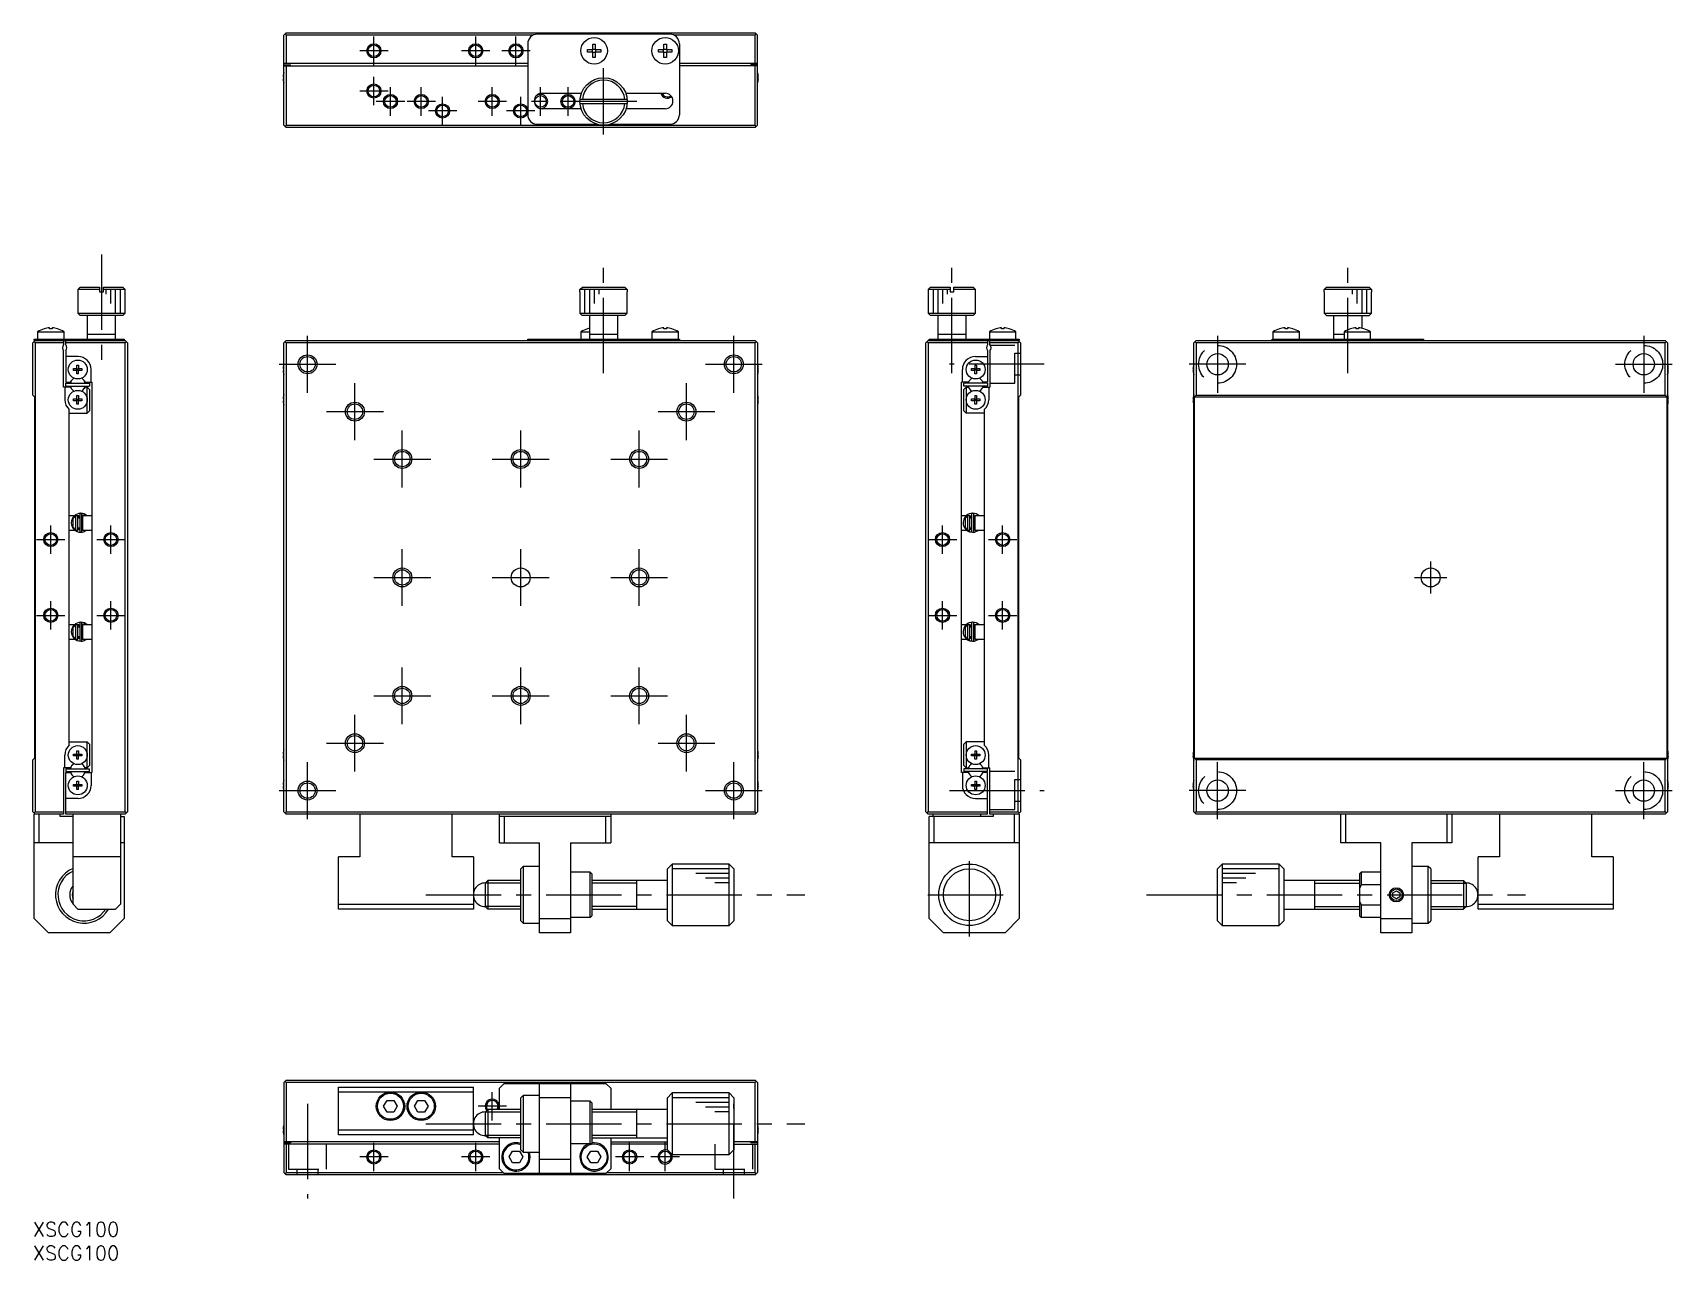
# Model space of a CAD drawing. Extents: x 0 to 346, y -8 to 251.
import ezdxf

# ---------------------------------------------------------------- set-up
doc = ezdxf.new("R2010")
doc.units = 0
doc.header["$LTSCALE"] = 0.5
doc.linetypes.add('CENTER', pattern=[50.8, 31.75, -6.35, 6.35, -6.35])
doc.linetypes.add('DASHED', pattern=[19.05, 12.7, -6.35])
for name, color, linetype in [('MSM_CENTER', 1, 'CENTER'), ('MSM_CONTINUOUS', 7, 'CONTINUOUS'), ('MSM_DASHED', 4, 'DASHED'), ('MSM_NARROW', 5, 'CONTINUOUS'), ('MSM_PART_NUMBER', 7, 'CONTINUOUS')]:
    doc.layers.add(name, color=color, linetype=linetype)
doc.styles.get("Standard").update_dxf_attribs({"font": 'txt.shx', "height": 3, "bigfont": 'bigfont.shx'})

# ---------------------------------------------------------------- blocks, each defined once
blk = doc.blocks.new('*U2')
at = {"layer": 'MSM_PART_NUMBER'}
blk.add_text('XSCG100', height=3, dxfattribs=at).set_placement((0, -3))
blk = doc.blocks.new('*U3')
at = {"layer": 'MSM_PART_NUMBER'}
blk.add_text('XSCG100', height=3, dxfattribs=at).set_placement((0, -8))

msp = doc.modelspace()

# ---------------------------------------------------------------- linework, layer by layer
at = {"layer": 'MSM_CENTER'}
for p, q in [((72.025145, 244.325344), (72.025145, 250.325346)), ((93.525145, 244.325344), (93.525145, 250.325346)), ((102.025145, 244.325344), (102.025145, 250.325346)), ((75.025147, 247.325345), (69.025144, 247.325345)), ((96.525147, 247.325345), (90.525144, 247.325345)), ((105.025147, 247.325345), (99.025144, 247.325345)), ((120.525145, 229.625345), (120.525145, 243.625345)), ((72.025145, 235.825344), (72.025145, 241.825346)), ((75.525145, 233.625344), (75.525145, 239.625346)), ((82.025145, 233.625344), (82.025145, 239.625346)), ((97.025145, 233.625344), (97.025145, 239.625346)), ((107.225145, 233.625344), (107.225145, 239.625346)), ((113.025145, 233.625344), (113.025145, 239.625346)), ((75.025147, 238.825345), (69.025144, 238.825345)), ((78.525147, 236.625345), (72.525144, 236.625345)), ((85.025147, 236.625345), (79.025144, 236.625345)), ((86.525145, 231.625344), (86.525145, 237.625346)), ((100.025147, 236.625345), (94.025144, 236.625345)), ((103.025145, 231.625344), (103.025145, 237.625346)), ((127.525146, 236.625345), (104.225144, 236.625345)), ((89.525147, 234.625345), (83.525144, 234.625345)), ((106.025147, 234.625345), (100.025144, 234.625345)), ((14.5, 204.291837), (14.5, 179.291837)), ((120.525145, 179.291837), (120.525145, 204.291837)), ((194.091961, 179.291837), (194.091961, 204.291837)), ((277.675445, 179.291837), (277.675445, 204.291837)), ((58.025145, 175.141837), (58.025145, 187.141837)), ((148.025145, 175.141837), (148.025145, 187.141837)), ((250.175445, 187.141837), (250.175445, 175.141837)), ((340.175442, 187.141837), (340.175442, 175.141837)), ((52.025145, 181.141837), (64.025145, 181.141837)), ((142.025145, 181.141837), (154.025145, 181.141837)), ((213.591961, 181.141837), (193.591961, 181.141837)), ((256.175445, 181.141837), (244.175445, 181.141837)), ((334.175442, 181.141837), (346.175442, 181.141837)), ((68.025145, 165.141837), (68.025145, 177.141837)), ((138.025145, 165.141837), (138.025145, 177.141837)), ((62.025145, 171.141837), (74.025145, 171.141837)), ((132.025145, 171.141837), (144.025145, 171.141837)), ((78.025145, 155.141837), (78.025145, 167.141837)), ((103.025145, 155.141837), (103.025145, 167.141837)), ((128.025145, 155.141837), (128.025145, 167.141837)), ((72.025145, 161.141837), (84.025145, 161.141837)), ((97.025145, 161.141837), (109.025145, 161.141837)), ((122.025145, 161.141837), (134.025145, 161.141837)), ((3.8, 141.141836), (3.8, 147.141838)), ((16.5, 141.141836), (16.5, 147.141838)), ((192.091961, 141.141836), (192.091961, 147.141838)), ((204.791961, 141.141836), (204.791961, 147.141838)), ((0.799998, 144.141837), (6.800001, 144.141837)), ((13.499998, 144.141837), (19.500001, 144.141837)), ((78.025145, 130.141837), (78.025145, 142.141837)), ((103.025145, 130.141837), (103.025145, 142.141837)), ((128.025145, 130.141837), (128.025145, 142.141837)), ((189.091959, 144.141837), (195.091962, 144.141837)), ((201.791959, 144.141837), (207.791962, 144.141837)), ((295.175445, 132.741837), (295.175445, 139.541837)), ((72.025145, 136.141837), (84.025145, 136.141837)), ((97.025145, 136.141837), (109.025145, 136.141837)), ((122.025145, 136.141837), (134.025145, 136.141837)), ((291.775445, 136.141837), (298.575445, 136.141837)), ((0.799998, 128.141837), (6.800001, 128.141837)), ((3.8, 125.141836), (3.8, 131.141838)), ((13.499998, 128.141837), (19.500001, 128.141837)), ((16.5, 125.141836), (16.5, 131.141838)), ((189.091959, 128.141837), (195.091962, 128.141837)), ((192.091961, 125.141836), (192.091961, 131.141838)), ((201.791959, 128.141837), (207.791962, 128.141837)), ((204.791961, 125.141836), (204.791961, 131.141838)), ((78.025145, 105.141837), (78.025145, 117.141837)), ((103.025145, 105.141837), (103.025145, 117.141837)), ((128.025145, 105.141837), (128.025145, 117.141837)), ((72.025145, 111.141837), (84.025145, 111.141837)), ((97.025145, 111.141837), (109.025145, 111.141837)), ((122.025145, 111.141837), (134.025145, 111.141837)), ((68.025145, 95.141837), (68.025145, 107.141837)), ((138.025145, 95.141837), (138.025145, 107.141837)), ((62.025145, 101.141837), (74.025145, 101.141837)), ((132.025145, 101.141837), (144.025145, 101.141837)), ((58.025145, 85.141837), (58.025145, 97.141837)), ((148.025145, 85.141837), (148.025145, 97.141837)), ((250.175445, 85.14184), (250.175445, 97.14184)), ((340.175442, 85.14184), (340.175442, 97.14184)), ((52.025145, 91.141837), (64.025145, 91.141837)), ((142.025145, 91.141837), (154.025145, 91.141837)), ((193.591961, 91.141837), (213.591961, 91.141837)), ((256.175445, 91.14184), (244.175445, 91.14184)), ((334.175442, 91.14184), (346.175442, 91.14184)), ((197.791961, 60.341837), (197.791961, 77.941837)), ((83.025145, 69.141837), (163.025145, 69.141837)), ((188.991961, 69.141837), (206.591961, 69.141837)), ((235.175445, 69.141837), (315.175445, 69.141837)), ((58.025145, 25), (58.025145, 5)), ((100.025147, 24.5), (94.025144, 24.5)), ((97.025144, 21.499999), (97.025144, 27.500001)), ((148.025145, 5), (148.025145, 25)), ((83.025145, 20.8), (163.025145, 20.8)), ((72.025145, 10.799999), (72.025145, 16.800001)), ((93.525145, 10.799999), (93.525145, 16.800001)), ((126.025144, 10.799999), (126.025144, 16.800001)), ((133.525144, 10.799999), (133.525144, 16.800001)), ((75.025147, 13.8), (69.025144, 13.8)), ((96.525147, 13.8), (90.525144, 13.8)), ((129.025147, 13.8), (123.025143, 13.8)), ((136.525147, 13.8), (130.525144, 13.8))]:
    msp.add_line(p, q, dxfattribs=at)
at = {"layer": 'MSM_CONTINUOUS'}
for p, q in [((53.025145, 250.625345), (53.525145, 251.125345)), ((53.025145, 231.625345), (53.025145, 250.625345)), ((53.275145, 250.875345), (53.525145, 250.625345)), ((53.525145, 251.125345), (152.525145, 251.125345)), ((105.653365, 250.625345), (53.525145, 250.625345)), ((53.525145, 250.625345), (53.525145, 244.625345)), ((134.525145, 250.825345), (106.525145, 250.825345)), ((152.525145, 250.625345), (135.396925, 250.625345)), ((152.525145, 251.125345), (153.025145, 250.625345)), ((152.525145, 250.625345), (152.775145, 250.875345)), ((152.525145, 244.625345), (152.525145, 250.625345)), ((153.025145, 231.625345), (153.025145, 250.625345)), ((104.525145, 248.825345), (104.525145, 233.825345)), ((117.126006, 247.065345), (117.126006, 247.585345)), ((117.126006, 247.585345), (118.265145, 247.585345)), ((118.265145, 247.065345), (117.126006, 247.065345)), ((118.195703, 247.065345), (118.195703, 247.585345)), ((118.265145, 248.724484), (118.785145, 248.724484)), ((118.265145, 247.585345), (118.265145, 248.724484)), ((118.265145, 247.654787), (118.785145, 247.654787)), ((118.265145, 245.926206), (118.265145, 247.065345)), ((118.785145, 246.995903), (118.265145, 246.995903)), ((118.785145, 245.926206), (118.265145, 245.926206)), ((118.785145, 248.724484), (118.785145, 247.585345)), ((118.785145, 247.585345), (119.924284, 247.585345)), ((118.785145, 247.065345), (118.785145, 245.926206)), ((119.924284, 247.065345), (118.785145, 247.065345)), ((118.854587, 247.585345), (118.854587, 247.065345)), ((119.924284, 247.585345), (119.924284, 247.065345)), ((132.126006, 247.065345), (132.126006, 247.585345)), ((132.126006, 247.585345), (133.265145, 247.585345)), ((133.265145, 247.065345), (132.126006, 247.065345)), ((133.195703, 247.065345), (133.195703, 247.585345)), ((133.265145, 248.724484), (133.785145, 248.724484)), ((133.265145, 247.585345), (133.265145, 248.724484)), ((133.265145, 247.654787), (133.785145, 247.654787)), ((133.265145, 245.926206), (133.265145, 247.065345)), ((133.785145, 246.995903), (133.265145, 246.995903)), ((133.785145, 245.926206), (133.265145, 245.926206)), ((133.785145, 248.724484), (133.785145, 247.585345)), ((133.785145, 247.585345), (134.924284, 247.585345)), ((133.785145, 247.065345), (133.785145, 245.926206)), ((134.924284, 247.065345), (133.785145, 247.065345)), ((133.854587, 247.585345), (133.854587, 247.065345)), ((134.924284, 247.585345), (134.924284, 247.065345)), ((136.525145, 248.825345), (136.525145, 233.825345)), ((52.951001, 242.513961), (52.955624, 242.511706)), ((104.525145, 244.625345), (53.025145, 244.625345)), ((53.025145, 244.375345), (54.425145, 244.375345)), ((53.025145, 244.125345), (104.525145, 244.125345)), ((53.525145, 244.125345), (53.525145, 231.625345)), ((54.425145, 244.125345), (54.425145, 244.375345)), ((153.025145, 244.625345), (136.525145, 244.625345)), ((153.025145, 244.125345), (136.525145, 244.125345)), ((153.025145, 244.375345), (151.625145, 244.375345)), ((151.625145, 244.125345), (151.625145, 244.375345)), ((152.525145, 231.625345), (152.525145, 244.125345)), ((153.094667, 242.511706), (153.099289, 242.513961)), ((52.835286, 241.805345), (52.955624, 241.805345)), ((52.955624, 241.445345), (52.835286, 241.445345)), ((52.955624, 240.738983), (52.951001, 240.736729)), ((52.955624, 241.805345), (52.955624, 241.445345)), ((153.094667, 241.805345), (153.215004, 241.805345)), ((153.094667, 241.445345), (153.094667, 241.805345)), ((153.215004, 241.445345), (153.094667, 241.445345)), ((153.099289, 240.736729), (153.094667, 240.738983)), ((107.525145, 238.375345), (115.841397, 238.375345)), ((125.50912, 237.025345), (115.541171, 237.025345)), ((115.541171, 236.225345), (125.50912, 236.225345)), ((125.208894, 238.375345), (133.525145, 238.375345)), ((115.771462, 235.075345), (107.525145, 235.075345)), ((133.525145, 235.075345), (125.278828, 235.075345)), ((53.525145, 231.125345), (53.025145, 231.625345)), ((53.525145, 231.625345), (53.275145, 231.375345)), ((53.525145, 231.625345), (152.525145, 231.625345)), ((152.525145, 231.125345), (53.525145, 231.125345)), ((106.525145, 231.825345), (119.125145, 231.825345)), ((121.925145, 231.825345), (134.525145, 231.825345)), ((152.775145, 231.375345), (152.525145, 231.625345)), ((153.025145, 231.625345), (152.525145, 231.125345)), ((10, 197.441837), (9.5, 196.941837)), ((10, 197.441837), (14.1, 197.441837)), ((14.1, 197.441837), (14.1, 196.441837)), ((14.9, 197.441837), (19, 197.441837)), ((14.9, 196.441837), (14.9, 197.441837)), ((19.5, 196.941837), (19, 197.441837)), ((115.541171, 196.941837), (116.042958, 197.441837)), ((116.042958, 197.441837), (125.007332, 197.441837)), ((125.007332, 197.441837), (125.50912, 196.941837)), ((189.591961, 197.441837), (189.091961, 196.941837)), ((189.591961, 197.441837), (193.691961, 197.441837)), ((193.691961, 197.441837), (193.691961, 196.441837)), ((194.491961, 197.441837), (198.591961, 197.441837)), ((194.491961, 196.441837), (194.491961, 197.441837)), ((199.091961, 196.941837), (198.591961, 197.441837)), ((272.691471, 196.941837), (273.193258, 197.441837)), ((273.193258, 197.441837), (282.157632, 197.441837)), ((282.157632, 197.441837), (282.65942, 196.941837)), ((14.1, 196.941837), (9.5, 196.941837)), ((9.5, 196.941837), (9.5, 191.941837)), ((14.1, 196.441837), (14.9, 196.441837)), ((19.5, 196.941837), (14.9, 196.941837)), ((19.5, 191.941837), (19.5, 196.941837)), ((115.525145, 196.441837), (115.525145, 191.941837)), ((115.525145, 196.441837), (115.541171, 196.441837)), ((125.50912, 196.941837), (115.541171, 196.941837)), ((115.541171, 196.441837), (115.541171, 196.941837)), ((125.50912, 196.941837), (125.50912, 196.441837)), ((125.50912, 196.441837), (125.525145, 196.441837)), ((125.525145, 191.941837), (125.525145, 196.441837)), ((193.691961, 196.941837), (189.091961, 196.941837)), ((189.091961, 196.941837), (189.091961, 191.941837)), ((193.691961, 196.441837), (194.491961, 196.441837)), ((199.091961, 196.941837), (194.491961, 196.941837)), ((199.091961, 191.941837), (199.091961, 196.941837)), ((272.675445, 196.441837), (272.691471, 196.441837)), ((272.675445, 196.441837), (272.675445, 191.941837)), ((272.691471, 196.441837), (272.691471, 196.941837)), ((282.65942, 196.941837), (272.691471, 196.941837)), ((282.65942, 196.941837), (282.65942, 196.441837)), ((282.65942, 196.441837), (282.675445, 196.441837)), ((282.675445, 191.941837), (282.675445, 196.441837)), ((9.5, 191.941837), (10, 191.441837)), ((9.5, 191.941837), (19.5, 191.941837)), ((19, 191.441837), (10, 191.441837)), ((11.5, 191.441837), (11.5, 186.441837)), ((17.5, 186.441837), (17.5, 191.441837)), ((19, 191.441837), (19.5, 191.941837)), ((115.525145, 191.941837), (125.525145, 191.941837)), ((115.525145, 191.941837), (116.025145, 191.441837)), ((125.025145, 191.441837), (116.025145, 191.441837)), ((117.525145, 191.441837), (117.525145, 186.441837)), ((123.525145, 186.441837), (123.525145, 191.441837)), ((125.025145, 191.441837), (125.525145, 191.941837)), ((189.091961, 191.941837), (199.091961, 191.941837)), ((189.091961, 191.941837), (189.591961, 191.441837)), ((198.591961, 191.441837), (189.591961, 191.441837)), ((191.091961, 191.441837), (191.091961, 186.441837)), ((197.091961, 186.441837), (197.091961, 191.441837)), ((198.591961, 191.441837), (199.091961, 191.941837)), ((272.675445, 191.941837), (282.675445, 191.941837)), ((272.675445, 191.941837), (273.175445, 191.441837)), ((273.175445, 191.441837), (282.175445, 191.441837)), ((274.675445, 191.441837), (274.675445, 186.441837)), ((280.675445, 188.733912), (280.675445, 191.441837)), ((282.175445, 191.441837), (282.675445, 191.941837)), ((1, 187.9843), (6.6, 187.9843)), ((1, 187.9843), (1, 186.441837)), ((2.400861, 188.635041), (2.397852, 188.64121)), ((3.54, 188.635041), (3.54, 188.828299)), ((4.06, 188.635041), (3.54, 188.635041)), ((4.06, 188.828299), (4.06, 188.635041)), ((5.202148, 188.64121), (5.199139, 188.635041)), ((6.6, 186.441837), (6.6, 187.9843)), ((17.5, 187.441837), (11.5, 187.441837)), ((115.725145, 187.9843), (117.525145, 187.9843)), ((115.725145, 187.9843), (115.725145, 186.441837)), ((117.126006, 188.635041), (117.122998, 188.64121)), ((123.525145, 187.441837), (117.525145, 187.441837)), ((130.725145, 187.9843), (136.325145, 187.9843)), ((130.725145, 187.9843), (130.725145, 186.441837)), ((132.126006, 188.635041), (132.122998, 188.64121)), ((133.265145, 188.635041), (133.265145, 188.828299)), ((133.785145, 188.635041), (133.265145, 188.635041)), ((133.785145, 188.828299), (133.785145, 188.635041)), ((134.927293, 188.64121), (134.924284, 188.635041)), ((136.325145, 186.441837), (136.325145, 187.9843)), ((197.091961, 187.441837), (191.091961, 187.441837)), ((201.991961, 187.9843), (207.591961, 187.9843)), ((201.991961, 187.9843), (201.991961, 186.441837)), ((203.392822, 188.635041), (203.389813, 188.64121)), ((204.531961, 188.635041), (204.531961, 188.828299)), ((205.051961, 188.635041), (204.531961, 188.635041)), ((205.051961, 188.828299), (205.051961, 188.635041)), ((206.194109, 188.64121), (206.1911, 188.635041)), ((207.591961, 186.441837), (207.591961, 187.9843)), ((261.875445, 187.9843), (261.875445, 186.441837)), ((261.875445, 187.9843), (267.475445, 187.9843)), ((263.276306, 188.635041), (263.273297, 188.64121)), ((264.415445, 188.635041), (264.415445, 188.828299)), ((264.935445, 188.635041), (264.415445, 188.635041)), ((264.935445, 188.828299), (264.935445, 188.635041)), ((266.077593, 188.64121), (266.074584, 188.635041)), ((267.475445, 186.441837), (267.475445, 187.9843)), ((276.875445, 187.441837), (274.675445, 187.441837)), ((276.875445, 187.9843), (276.875445, 186.441837)), ((276.875445, 187.9843), (282.475445, 187.9843)), ((278.276306, 188.635041), (278.273297, 188.64121)), ((279.415445, 188.635041), (279.415445, 188.828299)), ((279.935445, 188.635041), (279.415445, 188.635041)), ((279.935445, 188.828299), (279.935445, 188.635041)), ((281.077593, 188.64121), (281.074584, 188.635041)), ((282.475445, 186.441837), (282.475445, 187.9843)), ((0, 185.641837), (0.5, 186.141837)), ((0, 174.641837), (0, 185.641837)), ((0.5, 185.641837), (0.25, 185.891837)), ((0.3, 186.141837), (0.3, 186.441837)), ((0.3, 186.441837), (19.3, 186.441837)), ((0.3, 186.141837), (19.5, 186.141837)), ((0.5, 185.641837), (0.5, 86.641837)), ((6.5, 185.641837), (0.5, 185.641837)), ((6.5, 186.141837), (6.5, 185.303275)), ((6.5, 176.341837), (6.5, 183.980399)), ((7, 185.241837), (7, 186.141837)), ((19.5, 185.641837), (7, 185.641837)), ((7, 184.041837), (7, 177.341837)), ((19.3, 186.441837), (19.3, 186.141837)), ((20, 185.641837), (19.5, 186.141837)), ((19.75, 185.891837), (19.5, 185.641837)), ((19.5, 86.641837), (19.5, 185.641837)), ((20, 185.641837), (20, 86.641837)), ((53.525145, 186.141837), (53.025145, 185.641837)), ((53.025145, 86.641837), (53.025145, 185.641837)), ((53.525145, 185.641837), (53.275145, 185.891837)), ((53.525145, 186.141837), (152.525145, 186.141837)), ((152.525145, 185.641837), (53.525145, 185.641837)), ((53.525145, 185.641837), (53.525145, 86.641837)), ((104.525145, 186.141837), (104.525145, 186.441837)), ((104.525145, 186.441837), (136.525145, 186.441837)), ((136.525145, 186.441837), (136.525145, 186.141837)), ((153.025145, 185.641837), (152.525145, 186.141837)), ((152.775145, 185.891837), (152.525145, 185.641837)), ((152.525145, 86.641837), (152.525145, 185.641837)), ((153.025145, 185.641837), (153.025145, 86.641837)), ((189.091961, 186.141837), (188.591961, 185.641837)), ((188.591961, 86.641837), (188.591961, 185.641837)), ((189.091961, 185.641837), (188.841961, 185.891837)), ((189.091961, 186.141837), (208.291961, 186.141837)), ((201.591961, 185.641837), (189.091961, 185.641837)), ((189.091961, 185.641837), (189.091961, 86.641837)), ((189.291961, 186.141837), (189.291961, 186.441837)), ((189.291961, 186.441837), (208.291961, 186.441837)), ((201.591961, 186.141837), (201.591961, 185.241837)), ((201.591961, 184.041837), (201.591961, 177.341837)), ((202.091961, 185.303275), (202.091961, 186.141837)), ((208.091961, 185.641837), (202.091961, 185.641837)), ((202.091961, 183.980399), (202.091961, 176.341837)), ((208.591961, 185.641837), (208.091961, 186.141837)), ((208.341961, 185.891837), (208.091961, 185.641837)), ((208.091961, 86.641837), (208.091961, 185.641837)), ((208.291961, 186.441837), (208.291961, 186.141837)), ((208.591961, 185.641837), (208.591961, 174.641837)), ((245.675445, 186.141837), (245.175445, 185.641837)), ((245.175445, 86.641837), (245.175445, 185.641837)), ((245.675445, 185.641837), (245.425445, 185.891837)), ((245.675445, 186.141837), (344.675445, 186.141837)), ((344.675445, 185.641837), (245.675445, 185.641837)), ((245.675445, 185.641837), (245.675445, 174.641837)), ((261.675445, 186.141837), (261.675445, 186.441837)), ((261.675445, 186.441837), (293.675445, 186.441837)), ((293.675445, 186.441837), (293.675445, 186.141837)), ((345.175445, 185.641837), (344.675445, 186.141837)), ((344.925445, 185.891837), (344.675445, 185.641837)), ((344.675445, 174.641837), (344.675445, 185.641837)), ((345.175445, 185.641837), (345.175445, 86.641837)), ((9.55, 182.791837), (7, 182.791837)), ((8.613639, 180.221837), (9.32, 180.221837)), ((8.613639, 179.861837), (8.613639, 180.221837)), ((9.32, 180.928198), (9.68, 180.928198)), ((9.32, 180.221837), (9.32, 180.928198)), ((9.330372, 180.211465), (9.32, 180.221837)), ((9.330372, 179.872209), (9.330372, 180.211465)), ((9.330372, 180.211465), (9.669628, 180.211465)), ((9.669628, 180.211465), (9.68, 180.221837)), ((9.669628, 180.211465), (9.669628, 179.872209)), ((9.68, 180.928198), (9.68, 180.221837)), ((9.68, 180.221837), (10.386361, 180.221837)), ((10.386361, 180.221837), (10.386361, 179.861837)), ((12.3, 177.341837), (12.3, 180.041837)), ((52.835286, 180.221837), (52.955624, 180.221837)), ((52.951001, 180.930453), (52.955624, 180.928198)), ((52.955624, 180.221837), (52.955624, 179.861837)), ((153.094667, 180.928198), (153.099289, 180.930453)), ((153.094667, 179.861837), (153.094667, 180.221837)), ((153.094667, 180.221837), (153.215004, 180.221837)), ((196.291961, 177.341837), (196.291961, 180.041837)), ((198.2056, 179.861837), (198.2056, 180.221837)), ((198.2056, 180.221837), (198.911961, 180.221837)), ((198.911961, 180.928198), (199.271961, 180.928198)), ((198.911961, 180.928198), (198.911961, 180.221837)), ((198.922333, 180.211465), (198.911961, 180.221837)), ((198.922333, 180.211465), (199.261589, 180.211465)), ((198.922333, 179.872209), (198.922333, 180.211465)), ((199.041961, 182.791837), (201.591961, 182.791837)), ((199.261589, 180.211465), (199.271961, 180.221837)), ((199.261589, 180.211465), (199.261589, 179.872209)), ((199.271961, 180.928198), (199.271961, 180.221837)), ((199.271961, 180.221837), (199.978323, 180.221837)), ((199.978323, 180.221837), (199.978323, 179.861837)), ((244.985586, 180.221837), (245.105924, 180.221837)), ((245.101301, 180.930453), (245.105924, 180.928198)), ((245.105924, 180.221837), (245.105924, 179.861837)), ((345.244967, 180.928198), (345.249589, 180.930453)), ((345.244967, 180.221837), (345.365304, 180.221837)), ((345.244967, 179.861837), (345.244967, 180.221837)), ((7, 177.341837), (7.955588, 177.341837)), ((7, 177.141837), (12, 177.141837)), ((7, 176.541837), (7, 177.141837)), ((7.955588, 177.341837), (8.125185, 177.635587)), ((9.32, 179.861837), (8.613639, 179.861837)), ((9.330372, 179.872209), (9.32, 179.861837)), ((9.32, 179.155475), (9.32, 179.861837)), ((9.68, 179.155475), (9.32, 179.155475)), ((9.669628, 179.872209), (9.330372, 179.872209)), ((9.669628, 179.872209), (9.68, 179.861837)), ((10.386361, 179.861837), (9.68, 179.861837)), ((9.68, 179.155475), (9.68, 179.861837)), ((10.874815, 177.635587), (11.044412, 177.341837)), ((11.044412, 177.341837), (12.5, 177.341837)), ((12, 177.141837), (12, 176.541837)), ((12.5, 177.341837), (12.5, 94.941837)), ((52.955624, 179.861837), (52.835286, 179.861837)), ((52.955624, 179.155475), (52.951001, 179.153221)), ((153.215004, 179.861837), (153.094667, 179.861837)), ((153.099289, 179.153221), (153.094667, 179.155475)), ((196.091961, 94.941837), (196.091961, 177.341837)), ((197.547549, 177.341837), (196.091961, 177.341837)), ((196.591961, 176.541837), (196.591961, 177.141837)), ((201.591961, 177.141837), (196.591961, 177.141837)), ((197.717146, 177.635587), (197.547549, 177.341837)), ((198.911961, 179.861837), (198.2056, 179.861837)), ((198.922333, 179.872209), (198.911961, 179.861837)), ((198.911961, 179.155475), (198.911961, 179.861837)), ((199.271961, 179.155475), (198.911961, 179.155475)), ((199.261589, 179.872209), (198.922333, 179.872209)), ((199.261589, 179.872209), (199.271961, 179.861837)), ((199.271961, 179.861837), (199.271961, 179.155475)), ((199.978323, 179.861837), (199.271961, 179.861837)), ((200.636373, 177.341837), (200.466776, 177.635587)), ((201.591961, 177.341837), (200.636373, 177.341837)), ((201.591961, 177.141837), (201.591961, 176.541837)), ((245.105924, 179.861837), (244.985586, 179.861837)), ((245.105924, 179.155475), (245.101301, 179.153221)), ((345.365304, 179.861837), (345.244967, 179.861837)), ((345.249589, 179.153221), (345.244967, 179.155475)), ((0, 174.641837), (0.35, 174.291837)), ((0.35, 174.291837), (0.35, 97.991837)), ((7.955588, 176.341837), (6.5, 176.341837)), ((6.75, 176.341837), (6.75, 173.641837)), ((7, 176.541837), (12, 176.541837)), ((8.125185, 176.048087), (7.955588, 176.341837)), ((8.613639, 173.821837), (9.32, 173.821837)), ((8.613639, 173.461837), (8.613639, 173.821837)), ((9.32, 173.461837), (8.613639, 173.461837)), ((9.32, 174.528198), (9.68, 174.528198)), ((9.32, 173.821837), (9.32, 174.528198)), ((9.330372, 173.811465), (9.32, 173.821837)), ((9.330372, 173.472209), (9.32, 173.461837)), ((9.32, 172.755475), (9.32, 173.461837)), ((9.330372, 173.472209), (9.330372, 173.811465)), ((9.330372, 173.811465), (9.669628, 173.811465)), ((9.669628, 173.472209), (9.330372, 173.472209)), ((9.669628, 173.811465), (9.68, 173.821837)), ((9.669628, 173.811465), (9.669628, 173.472209)), ((9.669628, 173.472209), (9.68, 173.461837)), ((9.68, 174.528198), (9.68, 173.821837)), ((9.68, 173.821837), (10.386361, 173.821837)), ((10.386361, 173.461837), (9.68, 173.461837)), ((9.68, 172.755475), (9.68, 173.461837)), ((10.386361, 173.821837), (10.386361, 173.461837)), ((11.044412, 176.341837), (10.874815, 176.048087)), ((11.5, 176.341837), (11.044412, 176.341837)), ((11.5, 176.341837), (12, 175.841837)), ((11.5, 170.841837), (11.5, 176.341837)), ((12, 175.841837), (12, 171.341837)), ((52.835286, 173.821837), (52.955624, 173.821837)), ((52.955624, 173.461837), (52.835286, 173.461837)), ((52.951001, 174.530453), (52.955624, 174.528198)), ((52.955624, 173.821837), (52.955624, 173.461837)), ((153.094667, 174.528198), (153.099289, 174.530453)), ((153.094667, 173.461837), (153.094667, 173.821837)), ((153.094667, 173.821837), (153.215004, 173.821837)), ((153.215004, 173.461837), (153.094667, 173.461837)), ((201.591961, 176.541837), (196.591961, 176.541837)), ((196.591961, 175.841837), (197.091961, 176.341837)), ((196.591961, 171.341837), (196.591961, 175.841837)), ((197.091961, 176.341837), (197.547549, 176.341837)), ((197.091961, 176.341837), (197.091961, 170.841837)), ((197.547549, 176.341837), (197.717146, 176.048087)), ((198.2056, 173.461837), (198.2056, 173.821837)), ((198.2056, 173.821837), (198.911961, 173.821837)), ((198.911961, 173.461837), (198.2056, 173.461837)), ((198.911961, 174.528198), (199.271961, 174.528198)), ((198.911961, 174.528198), (198.911961, 173.821837)), ((198.922333, 173.811465), (198.911961, 173.821837)), ((198.922333, 173.472209), (198.911961, 173.461837)), ((198.911961, 172.755475), (198.911961, 173.461837)), ((198.922333, 173.811465), (199.261589, 173.811465)), ((198.922333, 173.472209), (198.922333, 173.811465)), ((199.261589, 173.472209), (198.922333, 173.472209)), ((199.261589, 173.811465), (199.271961, 173.821837)), ((199.261589, 173.811465), (199.261589, 173.472209)), ((199.261589, 173.472209), (199.271961, 173.461837)), ((199.271961, 174.528198), (199.271961, 173.821837)), ((199.271961, 173.821837), (199.978323, 173.821837)), ((199.271961, 173.461837), (199.271961, 172.755475)), ((199.978323, 173.461837), (199.271961, 173.461837)), ((199.978323, 173.821837), (199.978323, 173.461837)), ((200.466776, 176.048087), (200.636373, 176.341837)), ((200.636373, 176.341837), (202.091961, 176.341837)), ((201.841961, 176.341837), (201.841961, 173.641837)), ((208.241961, 174.291837), (208.591961, 174.641837)), ((208.241961, 97.991837), (208.241961, 174.291837)), ((244.985586, 173.821837), (245.105924, 173.821837)), ((245.105924, 173.461837), (244.985586, 173.461837)), ((245.101301, 174.530453), (245.105924, 174.528198)), ((245.105924, 173.821837), (245.105924, 173.461837)), ((245.325445, 174.291837), (245.675445, 174.641837)), ((245.325445, 97.991837), (245.325445, 174.291837)), ((245.325445, 174.291837), (345.025445, 174.291837)), ((245.675445, 174.641837), (344.675445, 174.641837)), ((344.675445, 174.641837), (345.025445, 174.291837)), ((345.025445, 174.291837), (345.025445, 97.991837)), ((345.244967, 174.528198), (345.249589, 174.530453)), ((345.244967, 173.821837), (345.365304, 173.821837)), ((345.244967, 173.461837), (345.244967, 173.821837)), ((345.365304, 173.461837), (345.244967, 173.461837)), ((7.7, 100.720899), (7.7, 171.562775)), ((7.7, 170.841837), (11.5, 170.841837)), ((9.68, 172.755475), (9.32, 172.755475)), ((12, 171.341837), (11.5, 170.841837)), ((52.955624, 172.755475), (52.951001, 172.753221)), ((153.099289, 172.753221), (153.094667, 172.755475)), ((197.091961, 170.841837), (196.591961, 171.341837)), ((200.891961, 170.841837), (197.091961, 170.841837)), ((199.271961, 172.755475), (198.911961, 172.755475)), ((200.891961, 171.562775), (200.891961, 100.720899)), ((245.105924, 172.755475), (245.101301, 172.753221)), ((345.249589, 172.753221), (345.244967, 172.755475)), ((8.768488, 149.141837), (7.7, 149.141837)), ((8.5, 148.558352), (9, 149.08752)), ((9.5, 149.141837), (9, 149.141837)), ((9, 149.141837), (9, 146.141837)), ((9.499825, 149.097146), (9.90976, 149.21703)), ((9.5, 146.141837), (9.5, 149.141837)), ((9.7, 149.141837), (9.611564, 149.141837)), ((9.7, 148.641837), (9.7, 149.141837)), ((9.909816, 149.457921), (9.909816, 145.907921)), ((10.836311, 149.555219), (10.154198, 149.682066)), ((10.355104, 149.526527), (10.349733, 149.524261)), ((10.388597, 149.53953), (10.355104, 149.526527)), ((10.359816, 145.907921), (10.359816, 149.457921)), ((10.359816, 148.857058), (10.499959, 149.097379)), ((10.42269, 149.550848), (10.388597, 149.53953)), ((10.457301, 149.560453), (10.42269, 149.550848)), ((10.492342, 149.56832), (10.457301, 149.560453)), ((10.527729, 149.574432), (10.492342, 149.56832)), ((10.5, 149.141837), (10.5, 146.141837)), ((12.5, 149.141837), (10.5, 149.141837)), ((10.563375, 149.578773), (10.527729, 149.574432)), ((10.59919, 149.581333), (10.563375, 149.578773)), ((10.635089, 149.582105), (10.59919, 149.581333)), ((10.670982, 149.581087), (10.635089, 149.582105)), ((10.706781, 149.578282), (10.670982, 149.581087)), ((10.742398, 149.573696), (10.706781, 149.578282)), ((10.777745, 149.567341), (10.742398, 149.573696)), ((10.768643, 149.151234), (10.763253, 149.141837)), ((10.774403, 149.161718), (10.768643, 149.151234)), ((10.921883, 149.520949), (10.774062, 149.141819)), ((10.780495, 149.17322), (10.774403, 149.161718)), ((10.812736, 149.559231), (10.777745, 149.567341)), ((10.78688, 149.185666), (10.780495, 149.17322)), ((10.793516, 149.198973), (10.78688, 149.185666)), ((10.80036, 149.213057), (10.793516, 149.198973)), ((10.807367, 149.227824), (10.80036, 149.213057)), ((10.814492, 149.243179), (10.807367, 149.227824)), ((10.847284, 149.549387), (10.812736, 149.559231)), ((10.821688, 149.259022), (10.814492, 149.243179)), ((10.828909, 149.275249), (10.821688, 149.259022)), ((10.836107, 149.291755), (10.828909, 149.275249)), ((10.843236, 149.308432), (10.836107, 149.291755)), ((10.92052, 149.521529), (10.836311, 149.555219)), ((10.850248, 149.325172), (10.843236, 149.308432)), ((10.881302, 149.537832), (10.847284, 149.549387)), ((10.857099, 149.341866), (10.850248, 149.325172)), ((10.863744, 149.358405), (10.857099, 149.341866)), ((10.87014, 149.37468), (10.863744, 149.358405)), ((10.876244, 149.390587), (10.87014, 149.37468)), ((10.882017, 149.406022), (10.876244, 149.390587)), ((10.912964, 149.525335), (10.881302, 149.537832)), ((10.887422, 149.420884), (10.882017, 149.406022)), ((10.892423, 149.435076), (10.887422, 149.420884)), ((10.896988, 149.448505), (10.892423, 149.435076)), ((10.901087, 149.461085), (10.896988, 149.448505)), ((10.904693, 149.472734), (10.901087, 149.461085)), ((10.907783, 149.483375), (10.904693, 149.472734)), ((10.910336, 149.492939), (10.907783, 149.483375)), ((10.912337, 149.501364), (10.910336, 149.492939)), ((10.912259, 149.525482), (10.913719, 149.524762)), ((10.913771, 149.508595), (10.912337, 149.501364)), ((11.501531, 149.142061), (10.912719, 149.524847)), ((10.913719, 149.524762), (10.914604, 149.522695)), ((10.91463, 149.514586), (10.913771, 149.508595)), ((10.914604, 149.522695), (10.914909, 149.519296)), ((10.914909, 149.519296), (10.91463, 149.514586)), ((10.917696, 149.519759), (10.921883, 149.520949)), ((10.994592, 149.488055), (10.92052, 149.521529)), ((197.090316, 149.141837), (196.091961, 149.141837)), ((196.891961, 148.558352), (197.391961, 149.08752)), ((197.891961, 149.141837), (197.391961, 149.141837)), ((197.391961, 149.141837), (197.391961, 146.141837)), ((197.731091, 149.544998), (197.678997, 149.525335)), ((197.891961, 146.141837), (197.891961, 149.141837)), ((197.895627, 149.124497), (197.906707, 149.126938)), ((197.906707, 149.126938), (197.920158, 149.129256)), ((197.920158, 149.129256), (197.933712, 149.130892)), ((197.933712, 149.130892), (197.947332, 149.131843)), ((197.947332, 149.131843), (197.960985, 149.132104)), ((197.960985, 149.132104), (197.974635, 149.131676)), ((197.974635, 149.131676), (197.988247, 149.13056)), ((197.988247, 149.13056), (198.001786, 149.128757)), ((198.001786, 149.128757), (198.015216, 149.126274)), ((198.015216, 149.126274), (198.028504, 149.123117)), ((198.028504, 149.123117), (198.041615, 149.119295)), ((198.041615, 149.119295), (198.054515, 149.114817)), ((198.054515, 149.114817), (198.067173, 149.109697)), ((198.067173, 149.109697), (198.079555, 149.103949)), ((198.079555, 149.103949), (198.091631, 149.097587)), ((198.091631, 149.097587), (198.103371, 149.090629)), ((198.091961, 148.641837), (198.091961, 149.097853)), ((198.103371, 149.090629), (198.114745, 149.083093)), ((198.114745, 149.083093), (198.125726, 149.075)), ((198.125726, 149.075), (198.136287, 149.066372)), ((198.136287, 149.066372), (198.146402, 149.05723)), ((198.146402, 149.05723), (198.156048, 149.047598)), ((198.156048, 149.047598), (198.1652, 149.037501)), ((198.1652, 149.037501), (198.173837, 149.026966)), ((198.173837, 149.026966), (198.18194, 149.016018)), ((198.18194, 149.016018), (198.18949, 149.004686)), ((198.18949, 149.004686), (198.196469, 148.992997)), ((198.196469, 148.992997), (198.20286, 148.980982)), ((198.20286, 148.980982), (198.208651, 148.968668)), ((198.208651, 148.968668), (198.213827, 148.956088)), ((198.213827, 148.956088), (198.218378, 148.943271)), ((198.218378, 148.943271), (198.222292, 148.930249)), ((198.222292, 148.930249), (198.225562, 148.917052)), ((198.225562, 148.917052), (198.228181, 148.903714)), ((198.228181, 148.903714), (198.230142, 148.890265)), ((198.230142, 148.890265), (198.231441, 148.876738)), ((198.231441, 148.876738), (198.232076, 148.863165)), ((198.232076, 148.863165), (198.232145, 148.857058)), ((198.232145, 149.457921), (198.232145, 145.907921)), ((198.682145, 145.907921), (198.682145, 149.457921)), ((198.68221, 149.216716), (198.980977, 149.142245)), ((200.891961, 149.141837), (198.891961, 149.141837)), ((198.891961, 149.141837), (198.891961, 146.141837)), ((7.7, 146.141837), (8.862118, 146.141837)), ((8.5, 146.725322), (8.5, 148.558352)), ((9, 146.196154), (8.5, 146.725322)), ((9, 146.141837), (9.5, 146.141837)), ((9.909751, 146.149127), (9.499871, 146.268346)), ((9.909816, 148.641837), (9.5, 148.641837)), ((9.5, 146.641837), (9.909816, 146.641837)), ((9.7, 146.195025), (9.7, 146.641837)), ((10.5, 148.641837), (10.359816, 148.641837)), ((10.359816, 146.641837), (10.5, 146.641837)), ((10.499995, 146.268444), (10.359816, 146.508785)), ((10.500103, 146.176182), (10.359883, 146.148808)), ((10.5, 146.141837), (12.5, 146.141837)), ((10.859715, 145.819595), (10.912964, 145.840508)), ((10.912259, 145.840361), (10.912056, 145.840846)), ((10.912964, 145.840508), (10.912259, 145.840361)), ((196.091961, 146.141837), (197.183617, 146.141837)), ((196.891961, 148.558352), (196.891961, 146.725322)), ((197.391961, 146.196154), (196.891961, 146.725322)), ((197.391961, 146.141837), (197.891961, 146.141837)), ((197.597278, 145.877831), (197.677841, 145.841594)), ((197.669966, 145.844899), (197.750225, 146.086811)), ((197.677135, 145.849), (197.677102, 145.845069)), ((197.677102, 145.845069), (197.677502, 145.842579)), ((197.677687, 145.854084), (197.677135, 145.849)), ((197.677502, 145.842579), (197.677815, 145.841755)), ((197.678753, 145.860292), (197.677687, 145.854084)), ((197.677815, 145.841755), (197.678997, 145.840508)), ((197.677841, 145.841594), (197.722225, 145.823459)), ((197.680329, 145.867586), (197.678753, 145.860292)), ((197.678997, 145.840508), (197.710659, 145.82801)), ((197.682404, 145.875925), (197.680329, 145.867586)), ((197.684967, 145.88526), (197.682404, 145.875925)), ((197.688003, 145.895538), (197.684967, 145.88526)), ((197.691494, 145.906699), (197.688003, 145.895538)), ((197.69542, 145.918677), (197.691494, 145.906699)), ((197.699759, 145.931404), (197.69542, 145.918677)), ((197.704484, 145.944806), (197.699759, 145.931404)), ((197.70957, 145.958805), (197.704484, 145.944806)), ((197.714985, 145.97332), (197.70957, 145.958805)), ((197.710659, 145.82801), (197.744678, 145.816456)), ((197.720699, 145.988267), (197.714985, 145.97332)), ((197.726679, 146.003559), (197.720699, 145.988267)), ((197.722225, 145.823459), (198.437739, 145.683777)), ((197.73289, 146.019107), (197.726679, 146.003559)), ((197.739296, 146.034821), (197.73289, 146.019107)), ((197.74586, 146.050611), (197.739296, 146.034821)), ((197.744678, 145.816456), (197.779225, 145.806612)), ((197.752544, 146.066384), (197.74586, 146.050611)), ((197.750225, 146.086811), (197.775363, 146.141853)), ((197.759308, 146.08205), (197.752544, 146.066384)), ((197.766115, 146.097516), (197.759308, 146.08205)), ((197.772924, 146.112695), (197.766115, 146.097516)), ((197.779695, 146.127497), (197.772924, 146.112695)), ((197.779225, 145.806612), (197.814216, 145.798502)), ((197.786391, 146.141837), (197.779695, 146.127497)), ((197.814216, 145.798502), (197.849563, 145.792146)), ((197.849563, 145.792146), (197.88518, 145.787561)), ((197.88518, 145.787561), (197.920979, 145.784755)), ((197.900602, 146.24019), (197.891943, 146.242266)), ((198.232145, 148.641837), (197.891961, 148.641837)), ((197.891961, 146.641837), (198.232145, 146.641837)), ((197.914004, 146.237561), (197.900602, 146.24019)), ((197.927522, 146.235612), (197.914004, 146.237561)), ((197.920979, 145.784755), (197.956872, 145.783738)), ((197.941121, 146.234348), (197.927522, 146.235612)), ((197.954764, 146.233772), (197.941121, 146.234348)), ((197.968418, 146.233886), (197.954764, 146.233772)), ((197.956872, 145.783738), (197.992771, 145.78451)), ((197.982046, 146.234689), (197.968418, 146.233886)), ((197.995615, 146.236178), (197.982046, 146.234689)), ((197.992771, 145.78451), (198.028587, 145.787069)), ((198.009088, 146.238349), (197.995615, 146.236178)), ((198.022432, 146.241195), (198.009088, 146.238349)), ((198.035612, 146.244709), (198.022432, 146.241195)), ((198.028587, 145.787069), (198.064232, 145.79141)), ((198.048596, 146.248881), (198.035612, 146.244709)), ((198.06135, 146.253698), (198.048596, 146.248881)), ((198.073843, 146.259148), (198.06135, 146.253698)), ((198.064232, 145.79141), (198.099619, 145.797522)), ((198.086043, 146.265216), (198.073843, 146.259148)), ((198.097921, 146.271885), (198.086043, 146.265216)), ((198.091961, 146.26837), (198.091961, 146.641837)), ((198.109448, 146.279138), (198.097921, 146.271885)), ((198.099619, 145.797522), (198.134661, 145.80539)), ((198.120594, 146.286955), (198.109448, 146.279138)), ((198.131335, 146.295315), (198.120594, 146.286955)), ((198.141643, 146.304197), (198.131335, 146.295315)), ((198.134661, 145.80539), (198.169271, 145.814995)), ((198.151495, 146.313579), (198.141643, 146.304197)), ((198.160866, 146.323435), (198.151495, 146.313579)), ((198.169736, 146.333742), (198.160866, 146.323435)), ((198.169271, 145.814995), (198.203364, 145.826312)), ((198.178084, 146.344473), (198.169736, 146.333742)), ((198.185889, 146.355601), (198.178084, 146.344473)), ((198.193135, 146.367098), (198.185889, 146.355601)), ((198.199804, 146.378938), (198.193135, 146.367098)), ((198.205882, 146.39109), (198.199804, 146.378938)), ((198.203364, 145.826312), (198.236857, 145.839316)), ((198.211354, 146.403525), (198.205882, 146.39109)), ((198.216209, 146.416213), (198.211354, 146.403525)), ((198.220434, 146.429123), (198.216209, 146.416213)), ((198.224021, 146.442225), (198.220434, 146.429123)), ((198.226962, 146.455488), (198.224021, 146.442225)), ((198.229249, 146.468878), (198.226962, 146.455488)), ((198.230877, 146.482365), (198.229249, 146.468878)), ((198.231843, 146.495916), (198.230877, 146.482365)), ((198.232145, 146.508785), (198.231843, 146.495916)), ((198.236857, 145.839316), (198.242228, 145.841582)), ((198.891961, 148.641837), (198.682145, 148.641837)), ((198.682145, 146.641837), (198.891961, 146.641837)), ((198.892086, 146.194891), (198.682201, 146.148813)), ((198.891961, 146.141837), (200.891961, 146.141837)), ((8.768488, 126.141837), (7.7, 126.141837)), ((8.5, 125.558352), (9, 126.08752)), ((8.5, 123.725322), (8.5, 125.558352)), ((9.5, 126.141837), (9, 126.141837)), ((9, 126.141837), (9, 123.141837)), ((9.499825, 126.097146), (9.90976, 126.21703)), ((9.5, 123.141837), (9.5, 126.141837)), ((9.909816, 125.641837), (9.5, 125.641837)), ((9.7, 126.141837), (9.611564, 126.141837)), ((9.7, 125.641837), (9.7, 126.141837)), ((9.909816, 126.457921), (9.909816, 122.907921)), ((10.836311, 126.555219), (10.154198, 126.682066)), ((10.355104, 126.526527), (10.349733, 126.524261)), ((10.388597, 126.53953), (10.355104, 126.526527)), ((10.359816, 122.907921), (10.359816, 126.457921)), ((10.359816, 125.857058), (10.499959, 126.097379)), ((10.5, 125.641837), (10.359816, 125.641837)), ((10.42269, 126.550848), (10.388597, 126.53953)), ((10.457301, 126.560453), (10.42269, 126.550848)), ((10.492342, 126.56832), (10.457301, 126.560453)), ((10.527729, 126.574432), (10.492342, 126.56832)), ((10.5, 126.141837), (10.5, 123.141837)), ((12.5, 126.141837), (10.5, 126.141837)), ((10.563375, 126.578773), (10.527729, 126.574432)), ((10.59919, 126.581333), (10.563375, 126.578773)), ((10.635089, 126.582105), (10.59919, 126.581333)), ((10.670982, 126.581087), (10.635089, 126.582105)), ((10.706781, 126.578282), (10.670982, 126.581087)), ((10.742398, 126.573696), (10.706781, 126.578282)), ((10.777745, 126.567341), (10.742398, 126.573696)), ((10.768643, 126.151234), (10.763253, 126.141837)), ((10.774403, 126.161718), (10.768643, 126.151234)), ((10.921883, 126.520949), (10.774062, 126.141819)), ((10.780495, 126.17322), (10.774403, 126.161718)), ((10.812736, 126.559231), (10.777745, 126.567341)), ((10.78688, 126.185666), (10.780495, 126.17322)), ((10.793516, 126.198973), (10.78688, 126.185666)), ((10.80036, 126.213057), (10.793516, 126.198973)), ((10.807367, 126.227824), (10.80036, 126.213057)), ((10.814492, 126.243179), (10.807367, 126.227824)), ((10.847284, 126.549387), (10.812736, 126.559231)), ((10.821688, 126.259022), (10.814492, 126.243179)), ((10.828909, 126.275249), (10.821688, 126.259022)), ((10.836107, 126.291755), (10.828909, 126.275249)), ((10.843236, 126.308432), (10.836107, 126.291755)), ((10.994592, 126.488055), (10.836311, 126.555219)), ((10.850248, 126.325172), (10.843236, 126.308432)), ((10.881302, 126.537832), (10.847284, 126.549387)), ((10.857099, 126.341866), (10.850248, 126.325172)), ((10.863744, 126.358405), (10.857099, 126.341866)), ((10.87014, 126.37468), (10.863744, 126.358405)), ((10.876244, 126.390587), (10.87014, 126.37468)), ((10.882017, 126.406022), (10.876244, 126.390587)), ((10.912964, 126.525335), (10.881302, 126.537832)), ((10.887422, 126.420884), (10.882017, 126.406022)), ((10.892423, 126.435076), (10.887422, 126.420884)), ((10.896988, 126.448505), (10.892423, 126.435076)), ((10.901087, 126.461085), (10.896988, 126.448505)), ((10.904693, 126.472734), (10.901087, 126.461085)), ((10.907783, 126.483375), (10.904693, 126.472734)), ((10.910336, 126.492939), (10.907783, 126.483375)), ((10.912337, 126.501364), (10.910336, 126.492939)), ((10.912259, 126.525482), (10.913719, 126.524762)), ((10.913771, 126.508595), (10.912337, 126.501364)), ((11.501531, 126.142061), (10.912719, 126.524847)), ((10.913719, 126.524762), (10.914604, 126.522695)), ((10.91463, 126.514586), (10.913771, 126.508595)), ((10.914604, 126.522695), (10.914909, 126.519296)), ((10.914909, 126.519296), (10.91463, 126.514586)), ((10.917696, 126.519759), (10.921883, 126.520949)), ((197.090316, 126.141837), (196.091961, 126.141837)), ((196.891961, 125.558352), (197.391961, 126.08752)), ((196.891961, 125.558352), (196.891961, 123.725322)), ((197.891961, 126.141837), (197.391961, 126.141837)), ((197.391961, 126.141837), (197.391961, 123.141837)), ((197.731091, 126.544998), (197.678997, 126.525335)), ((197.891961, 123.141837), (197.891961, 126.141837)), ((198.232145, 125.641837), (197.891961, 125.641837)), ((197.895627, 126.124497), (197.906707, 126.126938)), ((197.906707, 126.126938), (197.920158, 126.129256)), ((197.920158, 126.129256), (197.933712, 126.130892)), ((197.933712, 126.130892), (197.947332, 126.131843)), ((197.947332, 126.131843), (197.960985, 126.132104)), ((197.960985, 126.132104), (197.974635, 126.131676)), ((197.974635, 126.131676), (197.988247, 126.13056)), ((197.988247, 126.13056), (198.001786, 126.128757)), ((198.001786, 126.128757), (198.015216, 126.126274)), ((198.015216, 126.126274), (198.028504, 126.123117)), ((198.028504, 126.123117), (198.041615, 126.119295)), ((198.041615, 126.119295), (198.054515, 126.114817)), ((198.054515, 126.114817), (198.067173, 126.109697)), ((198.067173, 126.109697), (198.079555, 126.103949)), ((198.079555, 126.103949), (198.091631, 126.097587)), ((198.091631, 126.097587), (198.103371, 126.090629)), ((198.091961, 125.641837), (198.091961, 126.097853)), ((198.103371, 126.090629), (198.114745, 126.083093)), ((198.114745, 126.083093), (198.125726, 126.075)), ((198.125726, 126.075), (198.136287, 126.066372)), ((198.136287, 126.066372), (198.146402, 126.05723)), ((198.146402, 126.05723), (198.156048, 126.047598)), ((198.156048, 126.047598), (198.1652, 126.037501)), ((198.1652, 126.037501), (198.173837, 126.026966)), ((198.173837, 126.026966), (198.18194, 126.016018)), ((198.18194, 126.016018), (198.18949, 126.004686)), ((198.18949, 126.004686), (198.196469, 125.992997)), ((198.196469, 125.992997), (198.20286, 125.980982)), ((198.20286, 125.980982), (198.208651, 125.968668)), ((198.208651, 125.968668), (198.213827, 125.956088)), ((198.213827, 125.956088), (198.218378, 125.943271)), ((198.218378, 125.943271), (198.222292, 125.930249)), ((198.222292, 125.930249), (198.225562, 125.917052)), ((198.225562, 125.917052), (198.228181, 125.903714)), ((198.228181, 125.903714), (198.230142, 125.890265)), ((198.230142, 125.890265), (198.231441, 125.876738)), ((198.231441, 125.876738), (198.232076, 125.863165)), ((198.232076, 125.863165), (198.232145, 125.857058)), ((198.232145, 126.457921), (198.232145, 122.907921)), ((198.682145, 122.907921), (198.682145, 126.457921)), ((198.891961, 125.641837), (198.682145, 125.641837)), ((198.68221, 126.216716), (198.980977, 126.142245)), ((200.891961, 126.141837), (198.891961, 126.141837)), ((198.891961, 126.141837), (198.891961, 123.141837)), ((7.7, 123.141837), (8.862118, 123.141837)), ((9, 123.196154), (8.5, 123.725322)), ((9, 123.141837), (9.5, 123.141837)), ((9.909751, 123.149127), (9.499871, 123.268346)), ((9.5, 123.641837), (9.909816, 123.641837)), ((9.7, 123.195025), (9.7, 123.641837)), ((10.359816, 123.641837), (10.5, 123.641837)), ((10.499995, 123.268444), (10.359816, 123.508785)), ((10.500103, 123.176182), (10.359883, 123.148808)), ((10.5, 123.141837), (12.5, 123.141837)), ((10.859715, 122.819595), (10.912964, 122.840508)), ((10.912259, 122.840361), (10.912056, 122.840846)), ((10.912964, 122.840508), (10.912259, 122.840361)), ((196.091961, 123.141837), (197.183617, 123.141837)), ((197.391961, 123.196154), (196.891961, 123.725322)), ((197.391961, 123.141837), (197.891961, 123.141837)), ((197.597278, 122.877831), (197.670396, 122.84476)), ((197.669966, 122.844899), (197.750225, 123.086811)), ((197.670396, 122.84476), (197.722225, 122.823459)), ((197.677136, 122.849016), (197.677101, 122.845081)), ((197.677101, 122.845081), (197.677502, 122.842579)), ((197.677689, 122.854103), (197.677136, 122.849016)), ((197.677502, 122.842579), (197.677815, 122.841755)), ((197.678757, 122.860313), (197.677689, 122.854103)), ((197.677815, 122.841755), (197.678997, 122.840508)), ((197.680334, 122.867609), (197.678757, 122.860313)), ((197.678997, 122.840508), (197.710659, 122.82801)), ((197.682411, 122.87595), (197.680334, 122.867609)), ((197.684975, 122.885287), (197.682411, 122.87595)), ((197.688011, 122.895565), (197.684975, 122.885287)), ((197.691503, 122.906726), (197.688011, 122.895565)), ((197.69543, 122.918705), (197.691503, 122.906726)), ((197.699768, 122.931432), (197.69543, 122.918705)), ((197.704494, 122.944833), (197.699768, 122.931432)), ((197.709579, 122.958831), (197.704494, 122.944833)), ((197.714994, 122.973344), (197.709579, 122.958831)), ((197.710659, 122.82801), (197.744678, 122.816456)), ((197.720708, 122.988289), (197.714994, 122.973344)), ((197.726687, 123.003579), (197.720708, 122.988289)), ((197.722225, 122.823459), (198.437739, 122.683777)), ((197.732898, 123.019125), (197.726687, 123.003579)), ((197.739303, 123.034838), (197.732898, 123.019125)), ((197.745866, 123.050625), (197.739303, 123.034838)), ((197.744678, 122.816456), (197.779225, 122.806612)), ((197.752549, 123.066396), (197.745866, 123.050625)), ((197.750225, 123.086811), (197.775363, 123.141853)), ((197.759312, 123.082059), (197.752549, 123.066396)), ((197.766118, 123.097523), (197.759312, 123.082059)), ((197.772926, 123.112699), (197.766118, 123.097523)), ((197.779696, 123.127499), (197.772926, 123.112699)), ((197.779225, 122.806612), (197.814216, 122.798502)), ((197.786391, 123.141837), (197.779696, 123.127499)), ((197.814216, 122.798502), (197.849563, 122.792146)), ((197.849563, 122.792146), (197.88518, 122.787561)), ((197.88518, 122.787561), (197.920979, 122.784755)), ((197.900602, 123.24019), (197.891943, 123.242266)), ((197.891961, 123.641837), (198.232145, 123.641837)), ((197.914004, 123.237561), (197.900602, 123.24019)), ((197.927522, 123.235612), (197.914004, 123.237561)), ((197.920979, 122.784755), (197.956872, 122.783738)), ((197.941121, 123.234348), (197.927522, 123.235612)), ((197.954764, 123.233772), (197.941121, 123.234348)), ((197.968418, 123.233886), (197.954764, 123.233772)), ((197.956872, 122.783738), (197.992771, 122.78451)), ((197.982046, 123.234689), (197.968418, 123.233886)), ((197.995615, 123.236178), (197.982046, 123.234689)), ((197.992771, 122.78451), (198.028587, 122.787069)), ((198.009088, 123.238349), (197.995615, 123.236178)), ((198.022432, 123.241195), (198.009088, 123.238349)), ((198.035612, 123.244709), (198.022432, 123.241195)), ((198.028587, 122.787069), (198.064232, 122.79141)), ((198.048596, 123.248881), (198.035612, 123.244709)), ((198.06135, 123.253698), (198.048596, 123.248881)), ((198.073843, 123.259148), (198.06135, 123.253698)), ((198.064232, 122.79141), (198.099619, 122.797522)), ((198.086043, 123.265216), (198.073843, 123.259148)), ((198.097921, 123.271885), (198.086043, 123.265216)), ((198.091961, 123.26837), (198.091961, 123.641837)), ((198.109448, 123.279138), (198.097921, 123.271885)), ((198.099619, 122.797522), (198.134661, 122.80539)), ((198.120594, 123.286955), (198.109448, 123.279138)), ((198.131335, 123.295315), (198.120594, 123.286955)), ((198.141643, 123.304197), (198.131335, 123.295315)), ((198.134661, 122.80539), (198.169271, 122.814995)), ((198.151495, 123.313579), (198.141643, 123.304197)), ((198.160866, 123.323435), (198.151495, 123.313579)), ((198.169736, 123.333742), (198.160866, 123.323435)), ((198.169271, 122.814995), (198.203364, 122.826312)), ((198.178084, 123.344473), (198.169736, 123.333742)), ((198.185889, 123.355601), (198.178084, 123.344473)), ((198.193135, 123.367098), (198.185889, 123.355601)), ((198.199804, 123.378938), (198.193135, 123.367098)), ((198.205882, 123.39109), (198.199804, 123.378938)), ((198.203364, 122.826312), (198.236857, 122.839316)), ((198.211354, 123.403525), (198.205882, 123.39109)), ((198.216209, 123.416213), (198.211354, 123.403525)), ((198.220434, 123.429123), (198.216209, 123.416213)), ((198.224021, 123.442225), (198.220434, 123.429123)), ((198.226962, 123.455488), (198.224021, 123.442225)), ((198.229249, 123.468878), (198.226962, 123.455488)), ((198.230877, 123.482365), (198.229249, 123.468878)), ((198.231843, 123.495916), (198.230877, 123.482365)), ((198.232145, 123.508785), (198.231843, 123.495916)), ((198.236857, 122.839316), (198.242228, 122.841582)), ((198.682145, 123.641837), (198.891961, 123.641837)), ((198.892086, 123.194891), (198.682201, 123.148813)), ((198.891961, 123.141837), (200.891961, 123.141837)), ((7.7, 101.441837), (11.5, 101.441837)), ((11.5, 101.441837), (12, 100.941837)), ((11.5, 95.941837), (11.5, 101.441837)), ((12, 100.941837), (12, 96.441837)), ((196.591961, 100.941837), (197.091961, 101.441837)), ((196.591961, 96.441837), (196.591961, 100.941837)), ((200.891961, 101.441837), (197.091961, 101.441837)), ((197.091961, 101.441837), (197.091961, 95.941837)), ((0.35, 97.991837), (0, 97.641837)), ((0, 86.641837), (0, 97.641837)), ((6.75, 95.941837), (6.75, 98.641837)), ((8.613639, 98.821837), (9.32, 98.821837)), ((8.613639, 98.461837), (8.613639, 98.821837)), ((9.32, 98.461837), (8.613639, 98.461837)), ((9.32, 99.528198), (9.68, 99.528198)), ((9.32, 98.821837), (9.32, 99.528198)), ((9.330372, 98.811465), (9.32, 98.821837)), ((9.330372, 98.472209), (9.32, 98.461837)), ((9.32, 97.755475), (9.32, 98.461837)), ((9.68, 97.755475), (9.32, 97.755475)), ((9.330372, 98.472209), (9.330372, 98.811465)), ((9.330372, 98.811465), (9.669628, 98.811465)), ((9.669628, 98.472209), (9.330372, 98.472209)), ((9.669628, 98.811465), (9.68, 98.821837)), ((9.669628, 98.811465), (9.669628, 98.472209)), ((9.669628, 98.472209), (9.68, 98.461837)), ((9.68, 99.528198), (9.68, 98.821837)), ((9.68, 98.821837), (10.386361, 98.821837)), ((10.386361, 98.461837), (9.68, 98.461837)), ((9.68, 97.755475), (9.68, 98.461837)), ((10.386361, 98.821837), (10.386361, 98.461837)), ((52.835286, 98.821837), (52.955624, 98.821837)), ((52.955624, 98.461837), (52.835286, 98.461837)), ((52.951001, 99.530453), (52.955624, 99.528198)), ((52.955624, 97.755475), (52.951001, 97.753221)), ((52.955624, 98.821837), (52.955624, 98.461837)), ((153.094667, 99.528198), (153.099289, 99.530453)), ((153.094667, 98.461837), (153.094667, 98.821837)), ((153.094667, 98.821837), (153.215004, 98.821837)), ((153.215004, 98.461837), (153.094667, 98.461837)), ((153.099289, 97.753221), (153.094667, 97.755475)), ((198.2056, 98.461837), (198.2056, 98.821837)), ((198.2056, 98.821837), (198.911961, 98.821837)), ((198.911961, 98.461837), (198.2056, 98.461837)), ((198.911961, 99.528198), (199.271961, 99.528198)), ((198.911961, 99.528198), (198.911961, 98.821837)), ((198.922333, 98.811465), (198.911961, 98.821837)), ((198.922333, 98.472209), (198.911961, 98.461837)), ((198.911961, 97.755475), (198.911961, 98.461837)), ((199.271961, 97.755475), (198.911961, 97.755475)), ((198.922333, 98.811465), (199.261589, 98.811465)), ((198.922333, 98.472209), (198.922333, 98.811465)), ((199.261589, 98.472209), (198.922333, 98.472209)), ((199.261589, 98.811465), (199.271961, 98.821837)), ((199.261589, 98.811465), (199.261589, 98.472209)), ((199.261589, 98.472209), (199.271961, 98.461837)), ((199.271961, 99.528198), (199.271961, 98.821837)), ((199.271961, 98.821837), (199.978323, 98.821837)), ((199.271961, 98.461837), (199.271961, 97.755475)), ((199.978323, 98.461837), (199.271961, 98.461837)), ((199.978323, 98.821837), (199.978323, 98.461837)), ((201.841961, 95.941837), (201.841961, 98.641837)), ((208.591961, 97.641837), (208.241961, 97.991837)), ((208.591961, 97.641837), (208.591961, 86.641837)), ((244.985586, 98.821837), (245.105924, 98.821837)), ((245.105924, 98.461837), (244.985586, 98.461837)), ((245.101301, 99.530453), (245.105924, 99.528198)), ((245.105924, 97.755475), (245.101301, 97.753221)), ((245.105924, 98.821837), (245.105924, 98.461837)), ((245.675445, 97.641837), (245.325445, 97.991837)), ((245.325445, 97.991837), (345.025445, 97.991837)), ((245.675445, 97.641837), (245.675445, 86.641837)), ((344.675445, 97.641837), (245.675445, 97.641837)), ((345.025445, 97.991837), (344.675445, 97.641837)), ((344.675445, 86.641837), (344.675445, 97.641837)), ((345.244967, 99.528198), (345.249589, 99.530453)), ((345.244967, 98.821837), (345.365304, 98.821837)), ((345.244967, 98.461837), (345.244967, 98.821837)), ((345.365304, 98.461837), (345.244967, 98.461837)), ((345.249589, 97.753221), (345.244967, 97.755475)), ((7.955588, 95.941837), (6.5, 95.941837)), ((6.5, 95.941837), (6.5, 86.141837)), ((7, 95.741837), (12, 95.741837)), ((7, 95.741837), (7, 95.141837)), ((7, 95.141837), (12, 95.141837)), ((7, 94.941837), (7.955588, 94.941837)), ((7, 86.141837), (7, 94.941837)), ((8.125185, 96.235587), (7.955588, 95.941837)), ((7.955588, 94.941837), (8.125185, 94.648087)), ((11.044412, 95.941837), (10.874815, 96.235587)), ((10.874815, 94.648087), (11.044412, 94.941837)), ((11.5, 95.941837), (11.044412, 95.941837)), ((11.044412, 94.941837), (12.5, 94.941837)), ((12, 96.441837), (11.5, 95.941837)), ((12, 95.141837), (12, 95.741837)), ((12.3, 94.941837), (12.3, 92.241837)), ((197.547549, 94.941837), (196.091961, 94.941837)), ((196.291961, 94.941837), (196.291961, 92.241837)), ((197.091961, 95.941837), (196.591961, 96.441837)), ((196.591961, 95.741837), (196.591961, 95.141837)), ((201.591961, 95.741837), (196.591961, 95.741837)), ((201.591961, 95.141837), (196.591961, 95.141837)), ((197.091961, 95.941837), (197.547549, 95.941837)), ((197.547549, 95.941837), (197.717146, 96.235587)), ((197.717146, 94.648087), (197.547549, 94.941837)), ((200.466776, 96.235587), (200.636373, 95.941837)), ((200.636373, 94.941837), (200.466776, 94.648087)), ((200.636373, 95.941837), (202.091961, 95.941837)), ((201.591961, 94.941837), (200.636373, 94.941837)), ((201.591961, 95.141837), (201.591961, 95.741837)), ((201.591961, 86.141837), (201.591961, 94.941837)), ((202.091961, 86.141837), (202.091961, 95.941837)), ((8.613639, 92.421837), (9.32, 92.421837)), ((8.613639, 92.061837), (8.613639, 92.421837)), ((9.32, 92.061837), (8.613639, 92.061837)), ((9.32, 93.128198), (9.68, 93.128198)), ((9.32, 92.421837), (9.32, 93.128198)), ((9.330372, 92.411465), (9.32, 92.421837)), ((9.330372, 92.072209), (9.32, 92.061837)), ((9.32, 91.355475), (9.32, 92.061837)), ((9.68, 91.355475), (9.32, 91.355475)), ((9.330372, 92.072209), (9.330372, 92.411465)), ((9.330372, 92.411465), (9.669628, 92.411465)), ((9.669628, 92.072209), (9.330372, 92.072209)), ((9.669628, 92.411465), (9.68, 92.421837)), ((9.669628, 92.411465), (9.669628, 92.072209)), ((9.669628, 92.072209), (9.68, 92.061837)), ((9.68, 93.128198), (9.68, 92.421837)), ((9.68, 92.421837), (10.386361, 92.421837)), ((10.386361, 92.061837), (9.68, 92.061837)), ((9.68, 91.355475), (9.68, 92.061837)), ((10.386361, 92.421837), (10.386361, 92.061837)), ((52.835286, 92.421837), (52.955624, 92.421837)), ((52.955624, 92.061837), (52.835286, 92.061837)), ((52.951001, 93.130453), (52.955624, 93.128198)), ((52.955624, 91.355475), (52.951001, 91.353221)), ((52.955624, 92.421837), (52.955624, 92.061837)), ((153.094667, 93.128198), (153.099289, 93.130453)), ((153.094667, 92.061837), (153.094667, 92.421837)), ((153.094667, 92.421837), (153.215004, 92.421837)), ((153.215004, 92.061837), (153.094667, 92.061837)), ((153.099289, 91.353221), (153.094667, 91.355475)), ((198.2056, 92.061837), (198.2056, 92.421837)), ((198.2056, 92.421837), (198.911961, 92.421837)), ((198.911961, 92.061837), (198.2056, 92.061837)), ((198.911961, 93.128198), (199.271961, 93.128198)), ((198.911961, 93.128198), (198.911961, 92.421837)), ((198.922333, 92.411465), (198.911961, 92.421837)), ((198.922333, 92.072209), (198.911961, 92.061837)), ((198.911961, 91.355475), (198.911961, 92.061837)), ((199.271961, 91.355475), (198.911961, 91.355475)), ((198.922333, 92.411465), (199.261589, 92.411465)), ((198.922333, 92.072209), (198.922333, 92.411465)), ((199.261589, 92.072209), (198.922333, 92.072209)), ((199.261589, 92.411465), (199.271961, 92.421837)), ((199.261589, 92.411465), (199.261589, 92.072209)), ((199.261589, 92.072209), (199.271961, 92.061837)), ((199.271961, 93.128198), (199.271961, 92.421837)), ((199.271961, 92.421837), (199.978323, 92.421837)), ((199.271961, 92.061837), (199.271961, 91.355475)), ((199.978323, 92.061837), (199.271961, 92.061837)), ((199.978323, 92.421837), (199.978323, 92.061837)), ((244.985586, 92.421837), (245.105924, 92.421837)), ((245.105924, 92.061837), (244.985586, 92.061837)), ((245.101301, 93.130453), (245.105924, 93.128198)), ((245.105924, 91.355475), (245.101301, 91.353221)), ((245.105924, 92.421837), (245.105924, 92.061837)), ((345.244967, 93.128198), (345.249589, 93.130453)), ((345.244967, 92.421837), (345.365304, 92.421837)), ((345.244967, 92.061837), (345.244967, 92.421837)), ((345.365304, 92.061837), (345.244967, 92.061837)), ((345.249589, 91.353221), (345.244967, 91.355475)), ((0.5, 86.141837), (0, 86.641837)), ((0.25, 86.391837), (0.5, 86.641837)), ((0.5, 86.641837), (6.5, 86.641837)), ((9.55, 89.491837), (7, 89.491837)), ((7, 86.641837), (19.5, 86.641837)), ((19.5, 86.641837), (19.75, 86.391837)), ((20, 86.641837), (19.5, 86.141837)), ((53.025145, 86.641837), (53.525145, 86.141837)), ((53.525145, 86.641837), (53.275145, 86.391837)), ((53.525145, 86.641837), (152.525145, 86.641837)), ((152.775145, 86.391837), (152.525145, 86.641837)), ((152.525145, 86.141837), (153.025145, 86.641837)), ((189.091961, 86.141837), (188.591961, 86.641837)), ((188.841961, 86.391837), (189.091961, 86.641837)), ((189.091961, 86.641837), (201.591961, 86.641837)), ((199.041961, 89.491837), (201.591961, 89.491837)), ((202.091961, 86.641837), (208.091961, 86.641837)), ((208.091961, 86.641837), (208.341961, 86.391837)), ((208.591961, 86.641837), (208.091961, 86.141837)), ((245.175445, 86.641837), (245.675445, 86.141837)), ((245.425445, 86.391837), (245.675445, 86.641837)), ((245.675445, 86.641837), (344.675445, 86.641837)), ((344.675445, 86.641837), (344.925445, 86.391837)), ((344.675445, 86.141837), (345.175445, 86.641837)), ((6.5, 86.141837), (0.3, 86.141837)), ((0.3, 64.141837), (0.3, 86.141837)), ((1.3, 86.141837), (1.3, 80.141837)), ((5.8, 85.641837), (5.8, 86.141837)), ((8.5, 85.641837), (5.8, 85.641837)), ((19.5, 86.141837), (7, 86.141837)), ((8.5, 67.141837), (8.5, 86.141837)), ((18.5, 86.141837), (18.5, 67.141837)), ((18.5, 85.641837), (19.3, 85.641837)), ((19.3, 85.641837), (19.3, 64.141837)), ((152.525145, 86.141837), (53.525145, 86.141837)), ((69.025145, 86.141837), (69.025145, 77.141837)), ((88.525145, 77.141837), (88.525145, 86.141837)), ((98.525145, 80.141837), (98.525145, 86.141837)), ((122.025145, 85.641837), (98.525145, 85.641837)), ((99.525145, 85.641837), (99.525145, 80.141837)), ((121.025145, 80.141837), (121.025145, 85.641837)), ((122.025145, 86.141837), (122.025145, 80.141837)), ((201.591961, 86.141837), (189.091961, 86.141837)), ((189.291961, 64.141837), (189.291961, 85.641837)), ((202.791961, 85.641837), (189.291961, 85.641837)), ((190.091961, 85.641837), (190.091961, 86.141837)), ((190.291961, 85.641837), (190.291961, 80.141837)), ((200.091961, 86.141837), (200.091961, 85.641837)), ((208.291961, 86.141837), (202.091961, 86.141837)), ((202.791961, 86.141837), (202.791961, 85.641837)), ((207.291961, 80.141837), (207.291961, 86.141837)), ((208.291961, 86.141837), (208.291961, 64.141837)), ((344.675445, 86.141837), (245.675445, 86.141837)), ((276.175445, 80.141837), (276.175445, 86.141837)), ((277.175445, 86.141837), (277.175445, 80.141837)), ((298.675445, 80.141837), (298.675445, 86.141837)), ((299.675445, 86.141837), (299.675445, 80.141837)), ((309.675445, 86.141837), (309.675445, 77.141837)), ((329.175445, 77.141837), (329.175445, 86.141837)), ((8.5, 80.141837), (0.3, 80.141837)), ((19.3, 80.141837), (18.5, 80.141837)), ((98.525145, 80.141837), (107.025145, 80.141837)), ((107.025145, 61.141837), (107.025145, 80.141837)), ((113.525145, 80.141837), (113.525145, 61.141837)), ((113.525145, 80.141837), (122.025145, 80.141837)), ((208.291961, 80.141837), (189.291961, 80.141837)), ((284.675445, 80.141837), (276.175445, 80.141837)), ((284.675445, 61.141837), (284.675445, 80.141837)), ((299.675445, 80.141837), (291.175445, 80.141837)), ((291.175445, 80.141837), (291.175445, 61.141837)), ((18.5, 77.141837), (8.5, 77.141837)), ((69.025145, 77.141837), (64.525145, 77.141837)), ((64.525145, 66.141837), (64.525145, 77.141837)), ((93.025145, 77.141837), (88.525145, 77.141837)), ((93.025145, 77.141837), (93.025145, 66.141837)), ((309.675445, 77.141837), (305.175445, 77.141837)), ((305.175445, 66.141837), (305.175445, 77.141837)), ((333.675445, 77.141837), (329.175445, 77.141837)), ((333.675445, 77.141837), (333.675445, 66.141837)), ((103.525145, 75.141837), (103.025145, 74.641837)), ((103.025145, 63.641837), (103.025145, 74.641837)), ((103.525145, 75.141837), (103.525145, 63.141837)), ((107.025145, 75.141837), (103.525145, 75.141837)), ((117.725145, 73.891837), (113.525145, 73.891837)), ((117.725145, 64.391837), (117.725145, 73.891837)), ((118.025145, 73.591837), (117.725145, 73.891837)), ((118.025145, 73.591837), (118.025145, 64.691837)), ((135.025145, 75.641837), (134.025145, 74.641837)), ((134.025145, 63.641837), (134.025145, 74.641837)), ((135.025145, 75.641837), (135.025145, 62.641837)), ((147.025145, 75.641837), (135.025145, 75.641837)), ((148.025145, 74.641837), (147.025145, 75.641837)), ((147.025145, 62.641837), (147.025145, 75.641837)), ((148.025145, 74.641837), (148.025145, 63.641837)), ((251.175445, 75.641837), (250.175445, 74.641837)), ((250.175445, 63.641837), (250.175445, 74.641837)), ((251.175445, 75.641837), (251.175445, 62.641837)), ((263.175445, 75.641837), (251.175445, 75.641837)), ((264.175445, 74.641837), (263.175445, 75.641837)), ((263.175445, 62.641837), (263.175445, 75.641837)), ((264.175445, 74.641837), (264.175445, 63.641837)), ((280.475445, 73.891837), (280.175445, 73.591837)), ((280.175445, 73.591837), (280.175445, 64.691837)), ((280.475445, 73.891837), (280.475445, 71.263157)), ((284.675445, 73.891837), (280.475445, 73.891837)), ((294.675445, 75.141837), (291.175445, 75.141837)), ((294.675445, 63.141837), (294.675445, 75.141837)), ((295.175445, 74.641837), (294.675445, 75.141837)), ((295.175445, 74.641837), (295.175445, 63.641837)), ((95.525145, 71.600337), (96.066645, 72.141837)), ((95.525145, 71.600337), (95.525145, 66.683337)), ((96.066645, 72.141837), (96.066645, 66.141837)), ((103.025145, 72.141837), (96.066645, 72.141837)), ((134.025145, 72.141837), (118.025165, 72.141837)), ((127.525145, 66.141832), (127.525145, 72.141842)), ((280.175426, 72.141837), (264.175445, 72.141837)), ((270.675445, 72.141842), (270.675445, 66.141832)), ((280.475445, 71.263157), (280.175445, 70.460927)), ((284.675445, 71.263157), (280.475445, 71.263157)), ((287.175445, 69.57485), (287.925445, 70.007862)), ((287.175445, 68.708824), (287.175445, 69.57485)), ((287.925445, 70.007862), (288.675445, 69.57485)), ((288.675445, 69.57485), (288.675445, 68.708824)), ((295.175445, 72.141837), (302.133945, 72.141837)), ((302.133945, 72.141837), (302.133945, 66.141837)), ((302.675445, 71.600337), (302.133945, 72.141837)), ((302.675445, 71.600337), (302.675445, 66.683337)), ((8.5, 67.141837), (9.5, 66.141837)), ((9.5, 66.141837), (17.5, 66.141837)), ((17.5, 66.141837), (18.5, 67.141837)), ((64.525145, 67.141837), (93.025145, 67.141837)), ((93.025145, 66.141837), (64.525145, 66.141837)), ((96.066645, 66.141837), (95.525145, 66.683337)), ((103.025145, 66.141837), (96.066645, 66.141837)), ((118.025165, 66.141837), (134.025145, 66.141837)), ((264.175445, 66.141837), (280.175426, 66.141837)), ((280.175445, 67.822746), (280.475445, 67.020517)), ((280.475445, 67.020517), (280.475445, 64.391837)), ((280.475445, 67.020517), (284.675445, 67.020517)), ((287.925445, 68.275811), (287.175445, 68.708824)), ((288.675445, 68.708824), (287.925445, 68.275811)), ((295.175445, 66.141837), (302.133945, 66.141837)), ((302.133945, 66.141837), (302.675445, 66.683337)), ((305.175445, 67.141837), (333.675445, 67.141837)), ((333.675445, 66.141837), (305.175445, 66.141837)), ((0.3, 64.141837), (3.3, 61.141837)), ((16.3, 61.141837), (19.3, 64.141837)), ((103.025145, 63.641837), (103.525145, 63.141837)), ((103.525145, 63.141837), (107.025145, 63.141837)), ((107.025145, 64.141837), (113.525145, 64.141837)), ((113.525145, 64.391837), (117.725145, 64.391837)), ((117.725145, 64.391837), (118.025145, 64.691837)), ((134.025145, 63.641837), (135.025145, 62.641837)), ((135.025145, 62.641837), (147.025145, 62.641837)), ((147.025145, 62.641837), (148.025145, 63.641837)), ((189.291961, 64.141837), (192.291961, 61.141837)), ((205.291961, 61.141837), (208.291961, 64.141837)), ((250.175445, 63.641837), (251.175445, 62.641837)), ((251.175445, 62.641837), (263.175445, 62.641837)), ((263.175445, 62.641837), (264.175445, 63.641837)), ((280.175445, 64.691837), (280.475445, 64.391837)), ((280.475445, 64.391837), (284.675445, 64.391837)), ((284.675445, 64.141837), (291.175445, 64.141837)), ((291.175445, 63.141837), (294.675445, 63.141837)), ((294.675445, 63.141837), (295.175445, 63.641837)), ((16.3, 61.141837), (3.3, 61.141837)), ((113.525145, 61.141837), (107.025145, 61.141837)), ((205.291961, 61.141837), (192.291961, 61.141837)), ((291.175445, 61.141837), (284.675445, 61.141837)), ((53.525145, 30), (53.025145, 29.5)), ((53.025145, 29.5), (53.025145, 10.5)), ((53.275145, 29.75), (53.525145, 29.5)), ((53.525145, 30), (152.525145, 30)), ((53.525145, 29.5), (53.525145, 17)), ((152.525145, 29.5), (53.525145, 29.5)), ((64.525145, 28.5), (93.025145, 28.5)), ((64.525145, 18.5), (64.525145, 28.5)), ((93.025145, 18.5), (93.025145, 28.5)), ((99.525145, 29.3), (98.525145, 28.3)), ((98.525145, 23.8), (98.525145, 28.3)), ((99.525145, 29.3), (121.025145, 29.3)), ((107.025145, 10.3), (107.025145, 29.3)), ((113.525145, 29.3), (113.525145, 10.3)), ((122.025145, 28.3), (121.025145, 29.3)), ((122.025145, 28.3), (122.025145, 23.8)), ((153.025145, 29.5), (152.525145, 30)), ((152.525145, 29.5), (152.775145, 29.75)), ((152.525145, 17), (152.525145, 29.5)), ((153.025145, 29.5), (153.025145, 10.5)), ((93.025145, 27.5), (64.525145, 27.5)), ((74.08177, 24.5), (74.803457, 25.75)), ((74.803457, 23.25), (74.08177, 24.5)), ((74.803457, 25.75), (76.246833, 25.75)), ((76.246833, 25.75), (76.968521, 24.5)), ((76.968521, 24.5), (76.246833, 23.25)), ((80.58177, 24.5), (81.303457, 25.75)), ((81.303457, 23.25), (80.58177, 24.5)), ((81.303457, 25.75), (82.746833, 25.75)), ((82.746833, 25.75), (83.468521, 24.5)), ((83.468521, 24.5), (82.746833, 23.25)), ((103.525145, 26.8), (103.025145, 26.3)), ((103.025145, 15.3), (103.025145, 26.3)), ((103.525145, 26.8), (103.525145, 14.8)), ((107.025145, 26.8), (103.525145, 26.8)), ((113.525145, 26.3), (107.025145, 26.3)), ((117.725145, 25.55), (113.525145, 25.55)), ((117.725145, 16.55), (117.725145, 25.55)), ((118.025145, 25.25), (117.725145, 25.55)), ((118.025145, 25.25), (118.025145, 16.55)), ((135.025145, 27.3), (134.025145, 26.3)), ((134.025145, 15.3), (134.025145, 26.3)), ((147.025145, 27.3), (135.025145, 27.3)), ((135.025145, 27.3), (135.025145, 14.3)), ((147.025145, 14.3), (147.025145, 27.3)), ((148.025145, 26.3), (147.025145, 27.3)), ((148.025145, 26.3), (148.025145, 15.3)), ((76.246833, 23.25), (74.803457, 23.25)), ((82.746833, 23.25), (81.303457, 23.25)), ((95.525145, 23.2585), (96.066645, 23.8)), ((95.525145, 23.2585), (95.525145, 18.3415)), ((96.066645, 23.8), (96.066645, 17.8)), ((103.025145, 23.8), (96.066645, 23.8)), ((134.025145, 23.8), (118.025145, 23.8)), ((127.525145, 17.799995), (127.525145, 23.800005)), ((52.835286, 19.68), (52.955624, 19.68)), ((52.955624, 19.32), (52.835286, 19.32)), ((52.951001, 20.388616), (52.955624, 20.386361)), ((52.955624, 18.613638), (52.951001, 18.611384)), ((52.955624, 19.68), (52.955624, 19.32)), ((64.525145, 19.5), (93.025145, 19.5)), ((93.025145, 18.5), (64.525145, 18.5)), ((96.066645, 17.8), (95.525145, 18.3415)), ((103.025145, 17.8), (96.066645, 17.8)), ((98.525145, 11.3), (98.525145, 17.8)), ((118.025145, 17.8), (134.025145, 17.8)), ((122.025145, 17.8), (122.025145, 11.3)), ((153.094667, 20.386361), (153.099289, 20.388616)), ((153.094667, 19.68), (153.215004, 19.68)), ((153.094667, 19.32), (153.094667, 19.68)), ((153.215004, 19.32), (153.094667, 19.32)), ((153.099289, 18.611384), (153.094667, 18.613638)), ((98.525145, 17), (53.025145, 17)), ((53.025145, 16.75), (54.425145, 16.75)), ((98.525145, 16.5), (53.025145, 16.5)), ((53.525145, 16.5), (53.525145, 10.5)), ((54.425145, 17), (54.425145, 16.75)), ((100.58177, 13.8), (101.303457, 15.05)), ((101.303457, 15.05), (102.746833, 15.05)), ((102.746833, 15.05), (103.468521, 13.8)), ((103.025145, 15.3), (103.525145, 14.8)), ((103.525145, 14.8), (107.025145, 14.8)), ((118.025145, 16.55), (113.525145, 16.55)), ((117.08177, 13.8), (117.803457, 15.05)), ((117.803457, 15.05), (119.246833, 15.05)), ((119.246833, 15.05), (119.968521, 13.8)), ((122.025145, 17), (134.025145, 17)), ((134.025145, 16.5), (122.025145, 16.5)), ((134.025145, 15.3), (135.025145, 14.3)), ((135.025145, 14.3), (147.025145, 14.3)), ((147.025145, 14.3), (148.025145, 15.3)), ((153.025145, 17), (148.025145, 17)), ((148.025145, 16.5), (153.025145, 16.5)), ((151.625145, 17), (151.625145, 16.75)), ((153.025145, 16.75), (151.625145, 16.75)), ((152.525145, 10.5), (152.525145, 16.5)), ((53.525145, 10), (53.025145, 10.5)), ((53.525145, 10.5), (53.275145, 10.25)), ((53.525145, 10.5), (99.325145, 10.5)), ((98.525145, 11.3), (99.525145, 10.3)), ((101.303457, 12.55), (100.58177, 13.8)), ((102.746833, 12.55), (101.303457, 12.55)), ((103.468521, 13.8), (102.746833, 12.55)), ((107.025145, 13.3), (113.525145, 13.3)), ((117.803457, 12.55), (117.08177, 13.8)), ((119.246833, 12.55), (117.803457, 12.55)), ((119.968521, 13.8), (119.246833, 12.55)), ((121.025145, 10.3), (122.025145, 11.3)), ((121.225145, 10.5), (152.525145, 10.5)), ((152.775145, 10.25), (152.525145, 10.5)), ((153.025145, 10.5), (152.525145, 10)), ((152.525145, 10), (53.525145, 10)), ((121.025145, 10.3), (99.525145, 10.3))]:
    msp.add_line(p, q, dxfattribs=at)
for centre, radius in [((118.525145, 247.325345), 2.8), ((133.525145, 247.325345), 2.8), ((72.025145, 247.325345), 1.2295), ((93.525145, 247.325345), 1.2295), ((102.025145, 247.325345), 1.2295), ((72.025145, 238.825345), 1.2295), ((120.525145, 236.625345), 5), ((75.525145, 236.625345), 1.2295), ((82.025145, 236.625345), 1.2295), ((86.525145, 234.625345), 1.2295), ((97.025145, 236.625345), 1.2295), ((103.025145, 234.625345), 1.2295), ((107.225145, 236.625345), 1.2295), ((113.025145, 236.625345), 1.2295), ((9.5, 180.041837), 2), ((58.025145, 181.141837), 1.621), ((148.025145, 181.141837), 1.621), ((199.091961, 180.041837), 2), ((250.175445, 181.141837), 2.25), ((340.175442, 181.141837), 2.25), ((9.5, 173.641837), 2), ((199.091961, 173.641837), 2), ((68.025145, 171.141837), 1.621), ((138.025145, 171.141837), 1.621), ((78.025145, 161.141837), 1.621), ((103.025145, 161.141837), 1.621), ((128.025145, 161.141837), 1.621), ((3.799999, 144.141837), 1.2295), ((16.499999, 144.141837), 1.2295), ((192.09196, 144.141837), 1.2295), ((204.79196, 144.141837), 1.2295), ((78.025145, 136.141837), 1.621), ((103.025145, 136.141837), 2), ((128.025145, 136.141837), 1.621), ((295.175445, 136.141837), 2), ((3.799999, 128.141837), 1.2295), ((16.499999, 128.141837), 1.2295), ((192.09196, 128.141837), 1.2295), ((204.79196, 128.141837), 1.2295), ((78.025145, 111.141837), 1.621), ((103.025145, 111.141837), 1.621), ((128.025145, 111.141837), 1.621), ((9.5, 98.641837), 2), ((68.025145, 101.141837), 1.621), ((138.025145, 101.141837), 1.621), ((199.091961, 98.641837), 2), ((9.5, 92.241837), 2), ((199.091961, 92.241837), 2), ((58.025145, 91.141837), 1.621), ((148.025145, 91.141837), 1.621), ((250.175445, 91.14184), 2.25), ((340.175442, 91.14184), 2.25), ((197.791961, 69.141837), 6.5), ((197.791961, 69.141837), 5.5), ((287.925445, 69.141837), 1.2295), ((75.525145, 24.5), 3), ((75.525145, 24.5), 2.75), ((82.025145, 24.5), 3), ((82.025145, 24.5), 2.75), ((72.025145, 13.8), 1.2295), ((93.525145, 13.8), 1.2295), ((118.525145, 13.8), 2.75), ((126.025144, 13.8), 1.2295), ((133.525144, 13.8), 1.2295)]:
    msp.add_circle(centre, radius, dxfattribs=at)
for centre, radius, start, end in [((106.525145, 248.825345), 2, 90, 180), ((134.525145, 248.825345), 2, 0, 90), ((56.025145, 241.625345), 3.194933, 163.893288, 176.770291), ((56.025145, 241.625345), 3.2, 159.635865, 163.877467), ((150.025145, 241.625345), 3.2, 16.122533, 20.364135), ((150.025145, 241.625345), 3.194933, 3.229709, 16.106712), ((56.025145, 241.625345), 3.194933, 183.229709, 196.106712), ((56.025145, 241.625345), 3.2, 196.122533, 200.364135), ((120.525145, 236.625345), 4.5, 5.099689, 174.900311), ((150.025145, 241.625345), 3.2, 339.635865, 343.877467), ((150.025145, 241.625345), 3.194933, 343.893288, 356.770291), ((107.525145, 236.725345), 1.65, 90, 270), ((120.525145, 236.625345), 4.5, 185.099689, 354.900311), ((134.025145, 238.825345), 1.2295, 201.4692876, 306.08286312), ((133.525145, 236.725345), 1.65, 270, 90), ((106.525145, 233.825345), 2, 180, 270), ((134.525145, 233.825345), 2, 270, 0), ((3.8, 183.841837), 5, 106.285843, 124.055798), ((3.8, 183.841837), 4.993235, 92.984767, 106.272555), ((3.8, 183.841837), 4.993235, 73.727445, 87.015233), ((3.8, 183.841837), 5, 55.944202, 73.714157), ((118.525145, 183.841837), 5, 106.285843, 124.055798), ((118.525145, 183.841837), 4.993235, 101.552804, 106.272555), ((133.525145, 183.841837), 5, 106.285843, 124.055798), ((133.525145, 183.841837), 4.993235, 92.984767, 106.272555), ((133.525145, 183.841837), 4.993235, 73.727445, 87.015233), ((133.525145, 183.841837), 5, 55.944202, 73.714157), ((204.791961, 183.841837), 5, 106.285843, 124.055798), ((204.791961, 183.841837), 4.993235, 92.984767, 106.272555), ((204.791961, 183.841837), 4.993235, 73.727445, 87.015233), ((204.791961, 183.841837), 5, 55.944202, 73.714157), ((264.675445, 183.841837), 5, 106.285843, 124.055798), ((264.675445, 183.841837), 4.993235, 92.984767, 106.272555), ((264.675445, 183.841837), 4.993235, 73.727445, 87.015233), ((264.675445, 183.841837), 5, 55.944202, 73.714157), ((279.675445, 183.841837), 5, 106.285843, 124.055798), ((279.675445, 183.841837), 4.993235, 92.984767, 106.272555), ((279.675445, 183.841837), 4.993235, 73.727445, 87.015233), ((279.675445, 183.841837), 5, 55.944202, 73.714157), ((7.25, 184.641837), 1, 138.590378, 221.409622), ((6.2, 184.641837), 1, 323.130102, 36.869898), ((202.391961, 184.641837), 1, 143.130102, 216.869898), ((201.341961, 184.641837), 1, 318.590378, 41.409622), ((9.55, 180.041837), 2.75, 0, 90), ((56.025145, 180.041837), 3.194933, 163.893288, 176.770291), ((56.025145, 180.041837), 3.2, 159.635865, 163.877467), ((150.025145, 180.041837), 3.2, 16.122533, 20.364135), ((150.025145, 180.041837), 3.194933, 3.229709, 16.106712), ((199.041961, 180.041837), 2.75, 90, 180), ((248.175445, 180.041837), 3.194933, 163.893288, 176.770291), ((248.175445, 180.041837), 3.2, 159.635865, 163.877467), ((342.175445, 180.041837), 3.2, 16.122533, 20.364135), ((342.175445, 180.041837), 3.194933, 3.229709, 16.106712), ((9.5, 176.841836), 1.5875, 150, 169.10691), ((9.5, 176.841837), 1.5875, 135, 150), ((9.615, 176.727027), 1.75, 121.886504, 135.004406), ((9.5, 176.841836), 1.5875, 120.433182, 134.999974), ((9.5, 176.841836), 1.5875, 45.000026, 59.566818), ((9.385, 176.727027), 1.75, 44.995594, 58.113496), ((9.5, 176.841837), 1.5875, 30, 45), ((9.5, 176.841836), 1.5875, 10.89309, 30), ((56.025145, 180.041837), 3.194933, 183.229709, 196.106712), ((56.025145, 180.041837), 3.2, 196.122533, 200.364135), ((150.025145, 180.041837), 3.2, 339.635865, 343.877467), ((150.025145, 180.041837), 3.194933, 343.893288, 356.770291), ((199.091961, 176.841836), 1.5875, 150, 169.10691), ((199.091961, 176.841837), 1.5875, 135, 150), ((199.206961, 176.727027), 1.75, 121.886504, 135.004406), ((199.091961, 176.841836), 1.5875, 120.433182, 134.999974), ((199.091961, 176.841836), 1.5875, 45.000026, 59.566818), ((198.976961, 176.727027), 1.75, 44.995594, 58.113496), ((199.091961, 176.841837), 1.5875, 30, 45), ((199.091961, 176.841836), 1.5875, 10.89309, 30), ((248.175445, 180.041837), 3.194933, 183.229709, 196.106712), ((248.175445, 180.041837), 3.2, 196.122533, 200.364135), ((342.175445, 180.041837), 3.2, 339.635865, 343.877467), ((342.175445, 180.041837), 3.194933, 343.893288, 356.770291), ((9.5, 173.641837), 2.75, 180, 229.114807), ((9.5, 176.841836), 1.5875, 190.893016, 239.566737), ((9.615, 176.956647), 1.75, 224.995594, 238.113496), ((9.5, 176.841836), 1.5875, 300.433263, 349.106984), ((9.385, 176.956647), 1.75, 301.886504, 315.004406), ((56.025145, 173.641837), 3.194933, 163.893288, 176.770291), ((56.025145, 173.641837), 3.194933, 183.229709, 196.106712), ((56.025145, 173.641837), 3.2, 159.635865, 163.877467), ((150.025145, 173.641837), 3.2, 16.122533, 20.364135), ((150.025145, 173.641837), 3.194933, 3.229709, 16.106712), ((150.025145, 173.641837), 3.194933, 343.893288, 356.770291), ((199.091961, 176.841836), 1.5875, 190.893016, 239.566737), ((199.206961, 176.956647), 1.75, 224.995594, 238.113496), ((199.091961, 176.841836), 1.5875, 300.433263, 349.106984), ((198.976961, 176.956647), 1.75, 301.886504, 315.004406), ((199.091961, 173.641837), 2.75, 310.885193, 0), ((248.175445, 173.641837), 3.194933, 163.893288, 176.770291), ((248.175445, 173.641837), 3.194933, 183.229709, 196.106712), ((248.175445, 173.641837), 3.2, 159.635865, 163.877467), ((342.175445, 173.641837), 3.2, 16.122533, 20.364135), ((342.175445, 173.641837), 3.194933, 3.229709, 16.106712), ((342.175445, 173.641837), 3.194933, 343.893288, 356.770291), ((56.025145, 173.641837), 3.2, 196.122533, 200.364135), ((150.025145, 173.641837), 3.2, 339.635865, 343.877467), ((248.175445, 173.641837), 3.2, 196.122533, 200.364135), ((342.175445, 173.641837), 3.2, 339.635865, 343.877467), ((10.134894, 147.682959), 1.999256, 90.7244, 269.309621), ((10.134816, 149.457921), 0.225, 0, 180), ((198.457382, 147.682782), 1.99942, 90.711539, 247.093146), ((198.457145, 149.457921), 0.225, 0, 180), ((198.458567, 147.686841), 1.995282, 46.838639, 89.351778), ((10.134816, 145.907921), 0.225, 180, 0), ((10.133182, 147.68795), 2.004326, 270.74954, 309.511687), ((198.457145, 145.907921), 0.225, 180, 0), ((198.455348, 147.688281), 2.004676, 270.771598, 309.498078), ((10.134894, 124.682959), 1.999256, 90.7244, 269.309621), ((10.134816, 126.457921), 0.225, 0, 180), ((198.457382, 124.682782), 1.99942, 90.711539, 247.093146), ((198.457145, 126.457921), 0.225, 0, 180), ((198.458567, 124.686841), 1.995282, 46.838639, 89.351778), ((10.134816, 122.907921), 0.225, 180, 0), ((10.133182, 124.68795), 2.004326, 270.74954, 309.511687), ((198.457145, 122.907921), 0.225, 180, 0), ((198.455348, 124.688281), 2.004676, 270.771598, 309.498078), ((9.5, 98.641837), 2.75, 130.885193, 180), ((199.091961, 98.641837), 2.75, 0, 49.114807), ((56.025145, 98.641837), 3.194933, 163.893288, 176.770291), ((56.025145, 98.641837), 3.194933, 183.229709, 196.106712), ((56.025145, 98.641837), 3.2, 159.635865, 163.877467), ((56.025145, 98.641837), 3.2, 196.122533, 200.364135), ((150.025145, 98.641837), 3.2, 16.122533, 20.364135), ((150.025145, 98.641837), 3.2, 339.635865, 343.877467), ((150.025145, 98.641837), 3.194933, 3.229709, 16.106712), ((150.025145, 98.641837), 3.194933, 343.893288, 356.770291), ((248.175445, 98.641837), 3.194933, 163.893288, 176.770291), ((248.175445, 98.641837), 3.194933, 183.229709, 196.106712), ((248.175445, 98.641837), 3.2, 159.635865, 163.877467), ((248.175445, 98.641837), 3.2, 196.122533, 200.364135), ((342.175445, 98.641837), 3.2, 16.122533, 20.364135), ((342.175445, 98.641837), 3.2, 339.635865, 343.877467), ((342.175445, 98.641837), 3.194933, 3.229709, 16.106712), ((342.175445, 98.641837), 3.194933, 343.893288, 356.770291), ((9.5, 95.441838), 1.5875, 120.433263, 169.106984), ((9.5, 95.441838), 1.5875, 190.89309, 210.000031), ((9.5, 95.441837), 1.5875, 210, 225), ((9.615, 95.327027), 1.75, 121.886504, 135.004406), ((9.615, 95.556647), 1.75, 224.995594, 238.113496), ((9.5, 95.441838), 1.5875, 225.000026, 239.566818), ((9.5, 95.441838), 1.5875, 300.433182, 314.999974), ((9.5, 95.441838), 1.5875, 10.893016, 59.566737), ((9.385, 95.327027), 1.75, 44.995594, 58.113496), ((9.385, 95.556647), 1.75, 301.886504, 315.004406), ((9.5, 95.441837), 1.5875, 315, 330), ((9.5, 95.441838), 1.5875, 330, 349.10691), ((199.091961, 95.441838), 1.5875, 120.433263, 169.106984), ((199.091961, 95.441838), 1.5875, 190.89309, 210.000031), ((199.091961, 95.441837), 1.5875, 210, 225), ((199.206961, 95.327027), 1.75, 121.886504, 135.004406), ((199.091961, 95.441838), 1.5875, 225.000026, 239.566818), ((199.206961, 95.556647), 1.75, 224.995594, 238.113496), ((199.091961, 95.441838), 1.5875, 300.433182, 314.999974), ((199.091961, 95.441838), 1.5875, 10.893016, 59.566737), ((198.976961, 95.327027), 1.75, 44.995594, 58.113496), ((198.976961, 95.556647), 1.75, 301.886504, 315.004406), ((199.091961, 95.441837), 1.5875, 315, 330), ((199.091961, 95.441838), 1.5875, 329.999969, 349.10691), ((9.55, 92.241837), 2.75, 270, 0), ((56.025145, 92.241837), 3.194933, 163.893288, 176.770291), ((56.025145, 92.241837), 3.194933, 183.229709, 196.106712), ((56.025145, 92.241837), 3.2, 159.635865, 163.877467), ((56.025145, 92.241837), 3.2, 196.122533, 200.364135), ((150.025145, 92.241837), 3.2, 16.122533, 20.364135), ((150.025145, 92.241837), 3.2, 339.635865, 343.877467), ((150.025145, 92.241837), 3.194933, 3.229709, 16.106712), ((150.025145, 92.241837), 3.194933, 343.893288, 356.770291), ((199.041961, 92.241837), 2.75, 180, 270), ((248.175445, 92.241837), 3.194933, 163.893288, 176.770291), ((248.175445, 92.241837), 3.194933, 183.229709, 196.106712), ((248.175445, 92.241837), 3.2, 159.635865, 163.877467), ((248.175445, 92.241837), 3.2, 196.122533, 200.364135), ((342.175445, 92.241837), 3.2, 16.122533, 20.364135), ((342.175445, 92.241837), 3.2, 339.635865, 343.877467), ((342.175445, 92.241837), 3.194933, 3.229709, 16.106712), ((342.175445, 92.241837), 3.194933, 343.893288, 356.770291), ((10.8, 69.141837), 6, 112.54031, 330), ((10.8, 69.141837), 5.5, 114.719851, 326.944269), ((10.8, 69.141837), 3, 140.05549481, 219.94450519), ((95.525145, 69.141837), 2.5, 89.05661378, 270.94338622), ((302.675445, 69.141837), 2.5, 269.05661378, 90.94338622), ((97.025144, 24.5), 1.2295, 325.29598534, 216.45028313), ((95.525145, 20.8), 2.5, 89.05661378, 270.94338622), ((56.025145, 19.5), 3.194933, 163.893288, 176.770291), ((56.025145, 19.5), 3.194933, 183.229709, 196.106712), ((56.025145, 19.5), 3.2, 159.635865, 163.877467), ((56.025145, 19.5), 3.2, 196.122533, 200.364135), ((150.025145, 19.5), 3.2, 16.122533, 20.364135), ((150.025145, 19.5), 3.2, 339.635865, 343.877467), ((150.025145, 19.5), 3.194933, 3.229709, 16.106712), ((150.025145, 19.5), 3.194933, 343.893288, 356.770291), ((102.025145, 13.8), 3, 70.528779, 19.471221), ((102.025145, 13.8), 2.75, 68.676314, 21.323686), ((118.525145, 13.8), 3, 113.556464, 99.594068)]:
    msp.add_arc(centre, radius, start, end, dxfattribs=at)
at = {"layer": 'MSM_DASHED'}
for p, q in [((207.391961, 185.141837), (202.208213, 185.141837)), ((207.391961, 177.141837), (207.391961, 185.141837)), ((208.591961, 183.391837), (207.391961, 183.391837)), ((202.091961, 177.141837), (207.391961, 177.141837)), ((207.391961, 178.891837), (208.591961, 178.891837)), ((207.391961, 95.141837), (202.091961, 95.141837)), ((207.391961, 87.141837), (207.391961, 95.141837)), ((208.591961, 93.391837), (207.391961, 93.391837)), ((202.091961, 87.141837), (207.391961, 87.141837)), ((207.391961, 88.891837), (208.591961, 88.891837)), ((54.025145, 16.5), (54.025145, 11.2)), ((62.025145, 11.2), (62.025145, 16.5)), ((144.025145, 16.5), (144.025145, 11.2)), ((152.025145, 11.2), (152.025145, 16.5)), ((54.025145, 11.2), (62.025145, 11.2)), ((55.775145, 11.2), (55.775145, 10)), ((60.275145, 10), (60.275145, 11.2)), ((144.025145, 11.2), (152.025145, 11.2)), ((145.775145, 11.2), (145.775145, 10)), ((150.275145, 10), (150.275145, 11.2))]:
    msp.add_line(p, q, dxfattribs=at)
for centre in [(250.175445, 181.141837), (340.175442, 181.141837), (250.175445, 91.14184), (340.175442, 91.14184)]:
    msp.add_circle(centre, 4, dxfattribs=at)
at = {"layer": 'MSM_NARROW'}
for p, q in [((15.5, 195.941837), (15.5, 196.941837)), ((16.5, 193.941837), (16.5, 196.941837)), ((17.5, 191.941837), (17.5, 196.941837)), ((18.5, 191.941837), (18.5, 196.941837)), ((116.525145, 196.941837), (116.525145, 191.941837)), ((117.525145, 196.941837), (117.525145, 191.941837)), ((118.525145, 196.941837), (118.525145, 193.941837)), ((119.525145, 196.941837), (119.525145, 195.941837)), ((190.091961, 196.941837), (190.091961, 191.941837)), ((191.091961, 196.941837), (191.091961, 191.941837)), ((192.091961, 196.941837), (192.091961, 193.941837)), ((193.091961, 196.941837), (193.091961, 195.941837)), ((278.675445, 195.941837), (278.675445, 196.941837)), ((279.675445, 193.941837), (279.675445, 196.941837)), ((280.675445, 191.941837), (280.675445, 196.941837)), ((281.675445, 191.941837), (281.675445, 196.941837)), ((147.025145, 74.641837), (135.025145, 74.641837)), ((147.025145, 73.641837), (140.025145, 73.641837)), ((263.175445, 74.641837), (251.175445, 74.641837)), ((258.175445, 73.641837), (251.175445, 73.641837)), ((103.025145, 71.600337), (95.525145, 71.600337)), ((127.525145, 71.600337), (118.025145, 71.600337)), ((147.025145, 72.641837), (142.025145, 72.641837)), ((147.025145, 71.641837), (144.025145, 71.641837)), ((256.175445, 72.641837), (251.175445, 72.641837)), ((254.175445, 71.641837), (251.175445, 71.641837)), ((270.675445, 71.600337), (280.175445, 71.600337)), ((295.175445, 71.600337), (302.675445, 71.600337)), ((103.025145, 66.683337), (95.525145, 66.683337)), ((127.525145, 66.683337), (118.025145, 66.683337)), ((270.675445, 66.683337), (280.175445, 66.683337)), ((295.175445, 66.683337), (302.675445, 66.683337)), ((147.025145, 26.3), (135.025145, 26.3)), ((147.025145, 25.3), (140.025145, 25.3)), ((147.025145, 24.3), (142.025145, 24.3)), ((103.025145, 23.2585), (95.525145, 23.2585)), ((127.525145, 23.2585), (118.025145, 23.2585)), ((147.025145, 23.3), (144.025145, 23.3)), ((103.025145, 18.3415), (95.525145, 18.3415)), ((127.525145, 18.3415), (118.025145, 18.3415))]:
    msp.add_line(p, q, dxfattribs=at)
for centre, radius in [((72.025145, 247.325345), 1.5), ((93.525145, 247.325345), 1.5), ((102.025145, 247.325345), 1.5), ((72.025145, 238.825345), 1.5), ((75.525145, 236.625345), 1.5), ((82.025145, 236.625345), 1.5), ((86.525145, 234.625345), 1.5), ((97.025145, 236.625345), 1.5), ((103.025145, 234.625345), 1.5), ((113.025145, 236.625345), 1.5), ((58.025145, 181.141837), 2), ((148.025145, 181.141837), 2), ((68.025145, 171.141837), 2), ((138.025145, 171.141837), 2), ((78.025145, 161.141837), 2), ((103.025145, 161.141837), 2), ((128.025145, 161.141837), 2), ((3.799999, 144.141837), 1.5), ((16.499999, 144.141837), 1.5), ((192.09196, 144.141837), 1.5), ((204.79196, 144.141837), 1.5), ((78.025145, 136.141837), 2), ((128.025145, 136.141837), 2), ((3.799999, 128.141837), 1.5), ((16.499999, 128.141837), 1.5), ((192.09196, 128.141837), 1.5), ((204.79196, 128.141837), 1.5), ((78.025145, 111.141837), 2), ((103.025145, 111.141837), 2), ((128.025145, 111.141837), 2), ((68.025145, 101.141837), 2), ((138.025145, 101.141837), 2), ((58.025145, 91.141837), 2), ((148.025145, 91.141837), 2), ((287.925445, 69.141837), 1.5), ((72.025145, 13.8), 1.5), ((93.525145, 13.8), 1.5), ((126.025144, 13.8), 1.5)]:
    msp.add_circle(centre, radius, dxfattribs=at)
for centre, radius, start, end in [((107.225145, 236.625345), 1.5, 265.31551825, 131.5543221), ((134.025145, 238.825345), 1.5, 197.45760312, 306.3212254), ((10.8, 69.141837), 2.4585, 159.31390617, 200.68609383), ((97.025144, 24.5), 1.5, 332.18186072, 218.00066445), ((133.525144, 13.8), 1.5, 64.47118012, 25.52881988)]:
    msp.add_arc(centre, radius, start, end, dxfattribs=at)

# ---------------------------------------------------------------- block references
at = {"layer": 'MSM_CONTINUOUS'}
for name in ['*U2', '*U3']:
    msp.add_blockref(name, (0, 0), dxfattribs=at)

doc.saveas('drawing.dxf')
